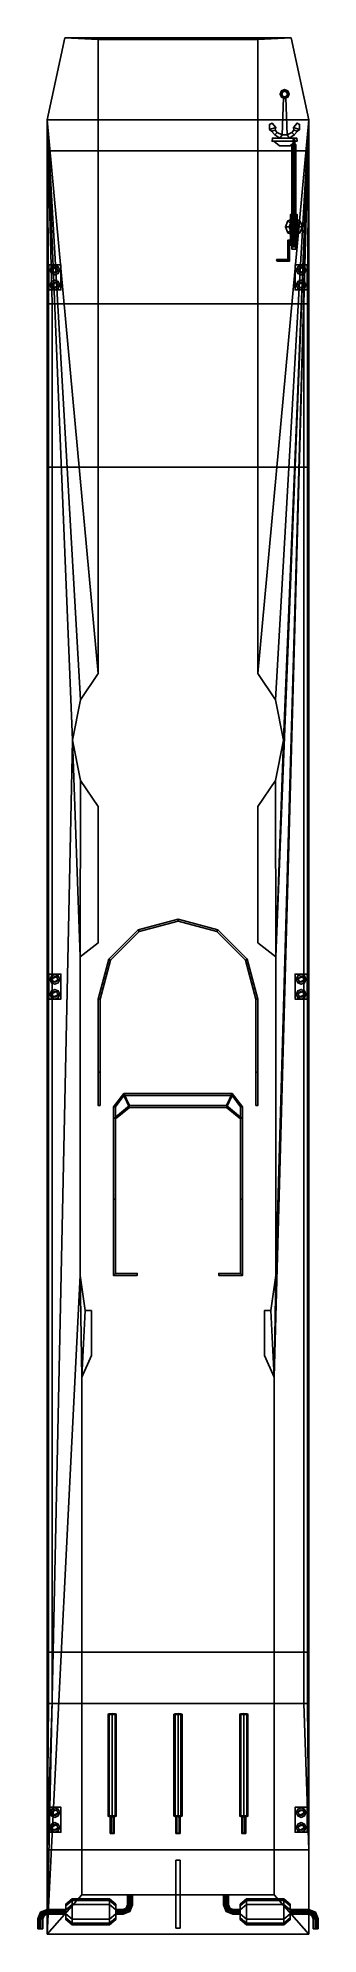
# Model space of a CAD drawing. Extents: x -3.5 to 3.5, y -23.5 to 23.5.
import ezdxf

# ---------------------------------------------------------------- set-up
doc = ezdxf.new("R2010")
doc.units = 0
doc.layers.get('0').update_dxf_attribs({"linetype": 'CONTINUOUS'})

msp = doc.modelspace()

# ---------------------------------------------------------------- linework, layer by layer
for points in [[(2.8, 23.48, 0.85), (3.24, 21.45, 0.2), (-3.24, 21.45, 0.2), (-2.8, 23.48, 0.85)], [(-2.8, 23.48, 0.85), (-3.24, 21.45, 0.2), (-3.24, 21.45, 1.46), (-2.8, 23.48, 1.46)], [(-2.8, 23.48, 1.46), (-3.24, 21.45, 1.46), (-1.98, 7.74, 1.46), (-1.98, 23.44, 1.46)], [(-1.98, 23.44, 1.46), (1.98, 23.44, 1.46), (2.8, 23.48, 1.46), (-2.8, 23.48, 1.46)], [(-2.8, 23.48, 1.46), (2.8, 23.48, 1.46), (2.8, 23.48, 0.85), (-2.8, 23.48, 0.85)], [(1.98, 23.44, 1.46), (1.98, 7.74, 1.46), (3.24, 21.45, 1.46), (2.8, 23.48, 1.46)], [(2.8, 23.48, 1.46), (3.24, 21.45, 1.46), (3.24, 21.45, 0.2), (2.8, 23.48, 0.85)], [(2.576, 22.154, 1.53), (2.562, 22.168, 1.51), (2.53, 22.09, 1.51), (2.55, 22.09, 1.53)], [(2.562, 22.168, 1.51), (2.576, 22.154, 1.49), (2.55, 22.09, 1.49), (2.53, 22.09, 1.51)], [(2.55, 22.09, 1.53), (2.53, 22.09, 1.51), (2.562, 22.012, 1.51), (2.576, 22.026, 1.53)], [(2.53, 22.09, 1.51), (2.55, 22.09, 1.49), (2.576, 22.026, 1.49), (2.562, 22.012, 1.51)], [(2.576, 22.154, 1.49), (2.591, 22.139, 1.51), (2.57, 22.09, 1.51), (2.55, 22.09, 1.49)], [(2.591, 22.139, 1.51), (2.576, 22.154, 1.53), (2.55, 22.09, 1.53), (2.57, 22.09, 1.51)], [(2.55, 22.09, 1.49), (2.57, 22.09, 1.51), (2.591, 22.041, 1.51), (2.576, 22.026, 1.49)], [(2.57, 22.09, 1.51), (2.55, 22.09, 1.53), (2.576, 22.026, 1.53), (2.591, 22.041, 1.51)], [(2.64, 22.18, 1.53), (2.64, 22.2, 1.51), (2.562, 22.168, 1.51), (2.576, 22.154, 1.53)], [(2.64, 22.2, 1.51), (2.64, 22.18, 1.49), (2.576, 22.154, 1.49), (2.562, 22.168, 1.51)], [(2.64, 22.18, 1.49), (2.64, 22.16, 1.51), (2.591, 22.139, 1.51), (2.576, 22.154, 1.49)], [(2.64, 22.16, 1.51), (2.64, 22.18, 1.53), (2.576, 22.154, 1.53), (2.591, 22.139, 1.51)], [(2.704, 22.154, 1.53), (2.718, 22.168, 1.51), (2.64, 22.2, 1.51), (2.64, 22.18, 1.53)], [(2.718, 22.168, 1.51), (2.704, 22.154, 1.49), (2.64, 22.18, 1.49), (2.64, 22.2, 1.51)], [(2.704, 22.154, 1.49), (2.689, 22.139, 1.51), (2.64, 22.16, 1.51), (2.64, 22.18, 1.49)], [(2.689, 22.139, 1.51), (2.704, 22.154, 1.53), (2.64, 22.18, 1.53), (2.64, 22.16, 1.51)], [(2.73, 22.09, 1.49), (2.71, 22.09, 1.51), (2.689, 22.139, 1.51), (2.704, 22.154, 1.49)], [(2.71, 22.09, 1.51), (2.73, 22.09, 1.53), (2.704, 22.154, 1.53), (2.689, 22.139, 1.51)], [(2.704, 22.026, 1.49), (2.689, 22.041, 1.51), (2.71, 22.09, 1.51), (2.73, 22.09, 1.49)], [(2.689, 22.041, 1.51), (2.704, 22.026, 1.53), (2.73, 22.09, 1.53), (2.71, 22.09, 1.51)], [(2.73, 22.09, 1.53), (2.75, 22.09, 1.51), (2.718, 22.168, 1.51), (2.704, 22.154, 1.53)], [(2.75, 22.09, 1.51), (2.73, 22.09, 1.49), (2.704, 22.154, 1.49), (2.718, 22.168, 1.51)], [(2.704, 22.026, 1.53), (2.718, 22.012, 1.51), (2.75, 22.09, 1.51), (2.73, 22.09, 1.53)], [(2.718, 22.012, 1.51), (2.704, 22.026, 1.49), (2.73, 22.09, 1.49), (2.75, 22.09, 1.51)], [(2.576, 22.026, 1.53), (2.562, 22.012, 1.51), (2.64, 21.98, 1.51), (2.64, 22, 1.53)], [(2.562, 22.012, 1.51), (2.576, 22.026, 1.49), (2.64, 22, 1.49), (2.64, 21.98, 1.51)], [(2.576, 22.026, 1.49), (2.591, 22.041, 1.51), (2.64, 22.02, 1.51), (2.64, 22, 1.49)], [(2.591, 22.041, 1.51), (2.576, 22.026, 1.53), (2.64, 22, 1.53), (2.64, 22.02, 1.51)], [(2.58, 21.08, 1.56), (2.7, 21.08, 1.56), (2.67, 22, 1.53), (2.61, 22, 1.53)], [(2.67, 22, 1.49), (2.7, 21.08, 1.46), (2.58, 21.08, 1.46), (2.61, 22, 1.49)], [(2.61, 22, 1.49), (2.58, 21.08, 1.46), (2.58, 21.08, 1.56), (2.61, 22, 1.53)], [(2.61, 22, 1.53), (2.67, 22, 1.53), (2.67, 22, 1.49), (2.61, 22, 1.49)], [(2.64, 22, 1.49), (2.64, 22.02, 1.51), (2.689, 22.041, 1.51), (2.704, 22.026, 1.49)], [(2.64, 22.02, 1.51), (2.64, 22, 1.53), (2.704, 22.026, 1.53), (2.689, 22.041, 1.51)], [(2.64, 22, 1.53), (2.64, 21.98, 1.51), (2.718, 22.012, 1.51), (2.704, 22.026, 1.53)], [(2.64, 21.98, 1.51), (2.64, 22, 1.49), (2.704, 22.026, 1.49), (2.718, 22.012, 1.51)], [(2.67, 22, 1.53), (2.7, 21.08, 1.56), (2.7, 21.08, 1.46), (2.67, 22, 1.49)], [(-3.24, 21.45, 0.2), (-3.24, 20.6), (-3.24, 21.45, 1.46)], [(3.24, 21.45, 0.2), (3.22, 20.685), (-3.22, 20.685), (-3.24, 21.45, 0.2)], [(-3.24, 20.6), (-3.24, -23.47), (-3.24, -23.47, 1.46), (-3.24, 21.45, 1.46)], [(-3.24, 21.45, 1.46), (-3.24, 21.45, 1.46), (-2.411, 7.094, 1.46), (-1.98, 7.74, 1.46)], [(-3.24, 21.45, 1.46), (-3.24, 21.45, 1.46), (-2.61, 6.096, 1.46), (-2.411, 7.094, 1.46)], [(-3.24, 21.45, 1.46), (-3.24, -23.47, 1.46), (-2.61, 6.096, 1.46)], [(-3.24, 21.45, 0.2), (-3.22, 20.685), (-3.235, 20.666), (-3.24, 21.45, 0.2)], [(-3.24, 21.45, 0.2), (-3.235, 20.666), (-3.24, 20.6), (-3.24, 21.45, 0.2)], [(3.24, 21.45, 1.46), (3.24, 21.45, 1.46), (1.98, 7.74, 1.46), (2.411, 7.094, 1.46)], [(2.27, 21.34, 1.56), (2.27, 21.21, 1.56), (2.42, 21.26, 1.56), (2.33, 21.37, 1.56)], [(2.42, 21.26, 1.46), (2.27, 21.21, 1.46), (2.27, 21.34, 1.46), (2.33, 21.37, 1.46)], [(2.33, 21.37, 1.46), (2.27, 21.34, 1.46), (2.27, 21.34, 1.56), (2.33, 21.37, 1.56)], [(2.27, 21.34, 1.46), (2.27, 21.21, 1.46), (2.27, 21.21, 1.56), (2.27, 21.34, 1.56)], [(2.27, 21.21, 1.56), (2.32, 21.17, 1.56), (2.41, 21.2, 1.56), (2.42, 21.26, 1.56)], [(2.41, 21.2, 1.46), (2.32, 21.17, 1.46), (2.27, 21.21, 1.46), (2.42, 21.26, 1.46)], [(2.27, 21.21, 1.46), (2.32, 21.17, 1.46), (2.32, 21.17, 1.56), (2.27, 21.21, 1.56)], [(2.32, 21.17, 1.56), (2.4, 21.08, 1.56), (2.46, 21.14, 1.56), (2.41, 21.2, 1.56)], [(2.46, 21.14, 1.46), (2.4, 21.08, 1.46), (2.32, 21.17, 1.46), (2.41, 21.2, 1.46)], [(2.32, 21.17, 1.46), (2.4, 21.08, 1.46), (2.4, 21.08, 1.56), (2.32, 21.17, 1.56)], [(2.33, 21.37, 1.56), (2.42, 21.26, 1.56), (2.42, 21.26, 1.46), (2.33, 21.37, 1.46)], [(3.24, -23.47, 1.46), (3.24, 21.45, 1.46), (2.38, -9.68, 1.46), (2.38, -22.5, 1.46)], [(3.24, 21.45, 1.46), (3.24, 21.45, 1.46), (2.42, -7.16, 1.46), (2.38, -9.68, 1.46)], [(2.4, 21.08, 1.56), (2.52, 21, 1.56), (2.58, 21.08, 1.56), (2.46, 21.14, 1.56)], [(2.58, 21.08, 1.46), (2.52, 21, 1.46), (2.4, 21.08, 1.46), (2.46, 21.14, 1.46)], [(2.42, 21.26, 1.56), (2.41, 21.2, 1.56), (2.41, 21.2, 1.46), (2.42, 21.26, 1.46)], [(2.41, 21.2, 1.56), (2.46, 21.14, 1.56), (2.46, 21.14, 1.46), (2.41, 21.2, 1.46)], [(3.24, 21.45, 1.46), (3.24, 21.45, 1.46), (2.411, 7.094, 1.46), (2.61, 6.096, 1.46)], [(2.42, -7.16, 1.46), (3.24, 21.45, 1.46), (3.24, 21.45, 1.46), (2.42, 0.73, 1.46)], [(2.42, 0.73, 1.46), (2.42, 0.73, 1.46), (3.24, 21.45, 1.46), (2.61, 6.096, 1.46)], [(2.46, 21.14, 1.56), (2.58, 21.08, 1.56), (2.58, 21.08, 1.46), (2.46, 21.14, 1.46)], [(2.88, 21.08, 1.46), (2.76, 21, 1.46), (2.7, 21.08, 1.46), (2.82, 21.14, 1.46)], [(2.82, 21.14, 1.46), (2.7, 21.08, 1.46), (2.7, 21.08, 1.56), (2.82, 21.14, 1.56)], [(2.7, 21.08, 1.56), (2.76, 21, 1.56), (2.88, 21.08, 1.56), (2.82, 21.14, 1.56)], [(2.96, 21.17, 1.46), (2.88, 21.08, 1.46), (2.82, 21.14, 1.46), (2.87, 21.2, 1.46)], [(2.87, 21.2, 1.46), (2.82, 21.14, 1.46), (2.82, 21.14, 1.56), (2.87, 21.2, 1.56)], [(2.82, 21.14, 1.56), (2.88, 21.08, 1.56), (2.96, 21.17, 1.56), (2.87, 21.2, 1.56)], [(3.01, 21.34, 1.46), (3.01, 21.21, 1.46), (2.86, 21.26, 1.46), (2.95, 21.37, 1.46)], [(2.95, 21.37, 1.46), (2.86, 21.26, 1.46), (2.86, 21.26, 1.56), (2.95, 21.37, 1.56)], [(2.86, 21.26, 1.56), (3.01, 21.21, 1.56), (3.01, 21.34, 1.56), (2.95, 21.37, 1.56)], [(3.01, 21.21, 1.46), (2.96, 21.17, 1.46), (2.87, 21.2, 1.46), (2.86, 21.26, 1.46)], [(2.86, 21.26, 1.46), (2.87, 21.2, 1.46), (2.87, 21.2, 1.56), (2.86, 21.26, 1.56)], [(2.87, 21.2, 1.56), (2.96, 21.17, 1.56), (3.01, 21.21, 1.56), (2.86, 21.26, 1.56)], [(2.96, 21.17, 1.56), (2.88, 21.08, 1.56), (2.88, 21.08, 1.46), (2.96, 21.17, 1.46)], [(2.95, 21.37, 1.56), (3.01, 21.34, 1.56), (3.01, 21.34, 1.46), (2.95, 21.37, 1.46)], [(3.01, 21.21, 1.56), (2.96, 21.17, 1.56), (2.96, 21.17, 1.46), (3.01, 21.21, 1.46)], [(3.01, 21.34, 1.56), (3.01, 21.21, 1.56), (3.01, 21.21, 1.46), (3.01, 21.34, 1.46)], [(3.24, 21.45, 0.2), (3.235, 20.666), (3.22, 20.685), (3.24, 21.45, 0.2)], [(3.24, 21.45, 0.2), (3.24, 20.6), (3.235, 20.666), (3.24, 21.45, 0.2)], [(3.24, 21.45, 1.46), (3.24, -23.47, 1.46), (3.24, -23.47), (3.24, 20.6)], [(3.24, 21.45, 0.2), (3.24, 21.45, 1.46), (3.24, 20.6), (3.24, 21.45, 0.2)], [(-3.235, 20.666), (-3.21, 16.9, -0.96), (-3.24, 16.9, -0.87), (-3.24, 20.6)], [(-3.22, 20.685), (-3.12, 16.9, -0.99), (-3.21, 16.9, -0.96), (-3.235, 20.666)], [(3.22, 20.685), (3.12, 16.9, -0.99), (-3.12, 16.9, -0.99), (-3.22, 20.685)], [(2.33, 20.92, 1.56), (2.95, 20.92, 1.56), (2.94, 21, 1.56), (2.34, 21, 1.56)], [(2.94, 21, 1.46), (2.95, 20.92, 1.46), (2.33, 20.92, 1.46), (2.34, 21, 1.46)], [(2.34, 21, 1.46), (2.33, 20.92, 1.46), (2.33, 20.92, 1.56), (2.34, 21, 1.56)], [(2.33, 20.92, 1.46), (2.37, 20.92, 1.46), (2.37, 20.92, 1.56), (2.33, 20.92, 1.56)], [(2.34, 21, 1.56), (2.52, 21, 1.56), (2.52, 21, 1.46), (2.34, 21, 1.46)], [(2.51, 20.81, 1.56), (2.78, 20.81, 1.56), (2.91, 20.92, 1.56), (2.37, 20.92, 1.56)], [(2.91, 20.92, 1.46), (2.78, 20.81, 1.46), (2.51, 20.81, 1.46), (2.37, 20.92, 1.46)], [(2.37, 20.92, 1.46), (2.51, 20.81, 1.46), (2.51, 20.81, 1.56), (2.37, 20.92, 1.56)], [(2.4, 21.08, 1.46), (2.52, 21, 1.46), (2.52, 21, 1.56), (2.4, 21.08, 1.56)], [(2.51, 20.81, 1.46), (2.78, 20.81, 1.46), (2.78, 20.81, 1.56), (2.51, 20.81, 1.56)], [(2.52, 21, 1.56), (2.76, 21, 1.56), (2.7, 21.08, 1.56), (2.58, 21.08, 1.56)], [(2.7, 21.08, 1.46), (2.76, 21, 1.46), (2.52, 21, 1.46), (2.58, 21.08, 1.46)], [(2.88, 21.08, 1.56), (2.76, 21, 1.56), (2.76, 21, 1.46), (2.88, 21.08, 1.46)], [(2.76, 21, 1.56), (2.94, 21, 1.56), (2.94, 21, 1.46), (2.76, 21, 1.46)], [(2.91, 20.92, 1.56), (2.78, 20.81, 1.56), (2.78, 20.81, 1.46), (2.91, 20.92, 1.46)], [(2.82, 20.84, 3.76), (2.82, 20.74, 3.6), (2.82, 20.66, 3.71), (2.82, 20.79, 3.81)], [(2.84, 20.79, 3.81), (2.84, 20.84, 3.76), (2.82, 20.84, 3.76), (2.82, 20.79, 3.81)], [(2.84, 20.84, 3.76), (2.84, 20.74, 3.6), (2.82, 20.74, 3.6), (2.82, 20.84, 3.76)], [(2.82, 20.79, 3.81), (2.82, 20.66, 3.71), (2.84, 20.66, 3.71), (2.84, 20.79, 3.81)], [(2.82, 20.74, 3.6), (2.82, 19.09, 1.94), (2.82, 18.97, 2.08), (2.82, 20.66, 3.71)], [(2.92, 20.74, 3.6), (2.92, 19.09, 1.94), (2.82, 19.09, 1.94), (2.82, 20.74, 3.6)], [(2.82, 20.66, 3.71), (2.82, 18.97, 2.08), (2.92, 18.97, 2.08), (2.92, 20.66, 3.71)], [(2.84, 20.66, 3.71), (2.84, 20.74, 3.6), (2.84, 20.84, 3.76), (2.84, 20.79, 3.81)], [(2.9, 20.66, 3.71), (2.9, 20.74, 3.6), (2.84, 20.74, 3.6), (2.84, 20.66, 3.71)], [(2.85, 20.92, 2.65), (2.85, 20.96, 2.7), (2.89, 20.96, 2.7), (2.89, 20.92, 2.65)], [(2.85, 20.95, 2.71), (2.85, 20.96, 2.7), (2.85, 20.92, 2.65), (2.85, 20.91, 2.68)], [(2.89, 20.95, 2.71), (2.89, 20.96, 2.7), (2.85, 20.96, 2.7), (2.85, 20.95, 2.71)], [(2.89, 20.91, 2.68), (2.89, 20.95, 2.71), (2.85, 20.95, 2.71), (2.85, 20.91, 2.68)], [(2.85, 20.94, 2.78), (2.85, 20.88, 2.78), (2.85, 20.88, 2.83), (2.85, 20.94, 2.83)], [(2.89, 20.94, 2.83), (2.89, 20.94, 2.78), (2.85, 20.94, 2.78), (2.85, 20.94, 2.83)], [(2.85, 20.94, 2.83), (2.85, 20.88, 2.83), (2.89, 20.88, 2.83), (2.89, 20.94, 2.83)], [(2.89, 20.94, 2.78), (2.89, 20.88, 2.73), (2.85, 20.88, 2.73), (2.85, 20.94, 2.78)], [(2.85, 20.88, 2.73), (2.85, 20.85, 2.73), (2.85, 20.88, 2.78), (2.85, 20.94, 2.78)], [(2.85, 20.91, 2.68), (2.85, 20.92, 2.65), (2.85, 20.88, 2.65), (2.85, 20.89, 2.68)], [(2.85, 20.88, 2.65), (2.85, 20.92, 2.65), (2.89, 20.92, 2.65), (2.89, 20.88, 2.65)], [(2.89, 20.89, 2.68), (2.89, 20.91, 2.68), (2.85, 20.91, 2.68), (2.85, 20.89, 2.68)], [(2.89, 20.868, 3.828), (2.89, 20.9, 3.75), (2.85, 20.9, 3.75), (2.85, 20.868, 3.828)], [(2.89, 20.9, 3.75), (2.89, 20.868, 3.672), (2.85, 20.868, 3.672), (2.85, 20.9, 3.75)], [(2.85, 20.868, 3.672), (2.85, 20.79, 3.64), (2.85, 20.712, 3.672), (2.85, 20.9, 3.75)], [(2.85, 20.9, 3.75), (2.85, 20.712, 3.672), (2.85, 20.68, 3.75), (2.85, 20.868, 3.828)], [(2.85, 20.89, 2.68), (2.85, 20.88, 2.65), (2.85, 20.85, 2.69), (2.85, 20.88, 2.69)], [(2.89, 20.88, 2.69), (2.89, 20.89, 2.68), (2.85, 20.89, 2.68), (2.85, 20.88, 2.69)], [(2.85, 20.85, 2.69), (2.85, 20.88, 2.65), (2.89, 20.88, 2.65), (2.89, 20.85, 2.69)], [(2.85, 20.88, 2.83), (2.85, 20.88, 2.78), (2.89, 20.88, 2.78), (2.89, 20.88, 2.83)], [(2.85, 20.88, 2.78), (2.85, 20.85, 2.73), (2.89, 20.85, 2.73), (2.89, 20.88, 2.78)], [(2.85, 20.88, 2.69), (2.85, 20.85, 2.69), (2.85, 20.85, 2.73), (2.85, 20.88, 2.73)], [(2.89, 20.88, 2.73), (2.89, 20.88, 2.69), (2.85, 20.88, 2.69), (2.85, 20.88, 2.73)], [(2.89, 20.79, 3.86), (2.89, 20.868, 3.828), (2.85, 20.868, 3.828), (2.85, 20.79, 3.86)], [(2.89, 20.868, 3.672), (2.89, 20.79, 3.64), (2.85, 20.79, 3.64), (2.85, 20.868, 3.672)], [(2.85, 20.868, 3.828), (2.85, 20.68, 3.75), (2.85, 20.712, 3.828), (2.85, 20.79, 3.86)], [(2.85, 20.85, 2.73), (2.85, 20.85, 2.69), (2.89, 20.85, 2.69), (2.89, 20.85, 2.73)], [(2.89, 20.712, 3.828), (2.89, 20.79, 3.86), (2.85, 20.79, 3.86), (2.85, 20.712, 3.828)], [(2.89, 20.79, 3.64), (2.89, 20.712, 3.672), (2.85, 20.712, 3.672), (2.85, 20.79, 3.64)], [(2.89, 20.68, 3.75), (2.89, 20.712, 3.828), (2.85, 20.712, 3.828), (2.85, 20.68, 3.75)], [(2.89, 20.712, 3.672), (2.89, 20.68, 3.75), (2.85, 20.68, 3.75), (2.85, 20.712, 3.672)], [(2.86, 20.91, 3.75), (2.87, 20.92, 3.75), (2.87, 20.92, 2.83), (2.86, 20.91, 2.83)], [(2.86, 20.87, 3.84), (2.87, 20.87, 3.85), (2.87, 20.92, 3.75), (2.86, 20.91, 3.75)], [(2.87, 20.9, 3.75), (2.86, 20.91, 3.75), (2.86, 20.91, 2.83), (2.87, 20.9, 2.83)], [(2.87, 20.87, 3.83), (2.86, 20.87, 3.84), (2.86, 20.91, 3.75), (2.87, 20.9, 3.75)], [(2.87, 20.79, 3.86), (2.86, 20.79, 3.87), (2.86, 20.87, 3.84), (2.87, 20.87, 3.83)], [(2.86, 20.79, 3.87), (2.87, 20.79, 3.88), (2.87, 20.87, 3.85), (2.86, 20.87, 3.84)], [(2.87, 18.79, 3.24), (2.86, 18.79, 3.25), (2.86, 20.79, 3.87), (2.87, 20.79, 3.86)], [(2.86, 18.79, 3.25), (2.87, 18.79, 3.26), (2.87, 20.79, 3.88), (2.86, 20.79, 3.87)], [(2.87, 20.92, 3.75), (2.88, 20.91, 3.75), (2.88, 20.91, 2.83), (2.87, 20.92, 2.83)], [(2.87, 20.87, 3.85), (2.88, 20.87, 3.84), (2.88, 20.91, 3.75), (2.87, 20.92, 3.75)], [(2.88, 20.91, 3.75), (2.87, 20.9, 3.75), (2.87, 20.9, 2.83), (2.88, 20.91, 2.83)], [(2.88, 20.87, 3.84), (2.87, 20.87, 3.83), (2.87, 20.9, 3.75), (2.88, 20.91, 3.75)], [(2.88, 20.79, 3.87), (2.87, 20.79, 3.86), (2.87, 20.87, 3.83), (2.88, 20.87, 3.84)], [(2.87, 20.79, 3.88), (2.88, 20.79, 3.87), (2.88, 20.87, 3.84), (2.87, 20.87, 3.85)], [(2.88, 18.79, 3.25), (2.87, 18.79, 3.24), (2.87, 20.79, 3.86), (2.88, 20.79, 3.87)], [(2.87, 18.79, 3.26), (2.88, 18.79, 3.25), (2.88, 20.79, 3.87), (2.87, 20.79, 3.88)], [(2.89, 20.92, 2.65), (2.89, 20.96, 2.7), (2.89, 20.95, 2.71), (2.89, 20.91, 2.68)], [(2.89, 20.88, 2.83), (2.89, 20.88, 2.78), (2.89, 20.94, 2.78), (2.89, 20.94, 2.83)], [(2.89, 20.88, 2.78), (2.89, 20.85, 2.73), (2.89, 20.88, 2.73), (2.89, 20.94, 2.78)], [(2.89, 20.88, 2.65), (2.89, 20.92, 2.65), (2.89, 20.91, 2.68), (2.89, 20.89, 2.68)], [(2.89, 20.712, 3.828), (2.89, 20.9, 3.75), (2.89, 20.868, 3.828), (2.89, 20.79, 3.86)], [(2.89, 20.68, 3.75), (2.89, 20.868, 3.672), (2.89, 20.9, 3.75), (2.89, 20.712, 3.828)], [(2.89, 20.85, 2.69), (2.89, 20.88, 2.65), (2.89, 20.89, 2.68), (2.89, 20.88, 2.69)], [(2.89, 20.85, 2.73), (2.89, 20.85, 2.69), (2.89, 20.88, 2.69), (2.89, 20.88, 2.73)], [(2.89, 20.712, 3.672), (2.89, 20.79, 3.64), (2.89, 20.868, 3.672), (2.89, 20.68, 3.75)], [(2.92, 20.84, 3.76), (2.92, 20.74, 3.6), (2.9, 20.74, 3.6), (2.9, 20.84, 3.76)], [(2.92, 20.79, 3.81), (2.92, 20.84, 3.76), (2.9, 20.84, 3.76), (2.9, 20.79, 3.81)], [(2.9, 20.84, 3.76), (2.9, 20.74, 3.6), (2.9, 20.66, 3.71), (2.9, 20.79, 3.81)], [(2.9, 20.79, 3.81), (2.9, 20.66, 3.71), (2.92, 20.66, 3.71), (2.92, 20.79, 3.81)], [(2.91, 20.92, 1.46), (2.95, 20.92, 1.46), (2.95, 20.92, 1.56), (2.91, 20.92, 1.56)], [(2.92, 20.66, 3.71), (2.92, 20.74, 3.6), (2.92, 20.84, 3.76), (2.92, 20.79, 3.81)], [(2.92, 18.97, 2.08), (2.92, 19.09, 1.94), (2.92, 20.74, 3.6), (2.92, 20.66, 3.71)], [(2.94, 21, 1.56), (2.95, 20.92, 1.56), (2.95, 20.92, 1.46), (2.94, 21, 1.46)], [(3.235, 20.666), (3.21, 16.9, -0.96), (3.12, 16.9, -0.99), (3.22, 20.685)], [(3.24, 20.6), (3.24, 16.9, -0.87), (3.21, 16.9, -0.96), (3.235, 20.666)], [(-3.24, 16.9, -0.87), (-3.24, 12.85, -1.19), (-3.24, 20.6)], [(-3.24, 12.85, -1.19), (-3.24, -16.49, -1.19), (-3.24, -21.38, -0.39), (-3.24, 20.6)], [(-3.24, 20.6), (-3.24, -21.38, -0.39), (-3.24, -23.47)], [(3.24, 20.6), (3.24, 20.6), (3.24, 12.85, -1.19), (3.24, 16.9, -0.87)], [(3.24, 20.6), (3.24, -21.38, -0.39), (3.24, -16.49, -1.19), (3.24, 12.85, -1.19)], [(3.24, -23.47), (3.24, -23.47), (3.24, -21.38, -0.39), (3.24, 20.6)], [(2.722, 18.948, 1.46), (2.66, 18.8, 1.46), (2.66, 18.8, 1.56), (2.722, 18.948, 1.56)], [(2.722, 18.948, 1.56), (2.66, 18.8, 1.56), (2.75, 18.8, 1.56), (2.785, 18.885, 1.56)], [(2.66, 18.8, 1.46), (2.722, 18.652, 1.46), (2.722, 18.652, 1.56), (2.66, 18.8, 1.56)], [(2.66, 18.8, 1.56), (2.722, 18.652, 1.56), (2.785, 18.715, 1.56), (2.75, 18.8, 1.56)], [(2.87, 19.01, 1.46), (2.722, 18.948, 1.46), (2.722, 18.948, 1.56), (2.87, 19.01, 1.56)], [(2.87, 19.01, 1.56), (2.722, 18.948, 1.56), (2.785, 18.885, 1.56), (2.87, 18.92, 1.56)], [(2.785, 18.885, 1.56), (2.75, 18.8, 1.56), (2.75, 18.8, 2.94), (2.785, 18.885, 2.94)], [(2.75, 18.8, 2.94), (2.955, 18.715, 2.94), (2.99, 18.8, 2.94), (2.785, 18.885, 2.94)], [(2.75, 18.8, 1.56), (2.785, 18.715, 1.56), (2.785, 18.715, 2.94), (2.75, 18.8, 2.94)], [(2.785, 18.715, 2.94), (2.87, 18.68, 2.94), (2.955, 18.715, 2.94), (2.75, 18.8, 2.94)], [(2.87, 18.92, 1.56), (2.785, 18.885, 1.56), (2.785, 18.885, 2.94), (2.87, 18.92, 2.94)], [(2.785, 18.885, 2.94), (2.99, 18.8, 2.94), (2.955, 18.885, 2.94), (2.87, 18.92, 2.94)], [(2.79, 19.11, 1.98), (2.79, 19.11, 2.07), (2.81, 19.11, 2.07), (2.81, 19.11, 1.98)], [(2.79, 19.01, 1.93), (2.79, 19.01, 2.14), (2.79, 19.11, 2.07), (2.79, 19.11, 1.98)], [(2.81, 19.11, 1.98), (2.81, 19.01, 1.93), (2.79, 19.01, 1.93), (2.79, 19.11, 1.98)], [(2.79, 19.11, 2.07), (2.79, 19.01, 2.14), (2.81, 19.01, 2.14), (2.81, 19.11, 2.07)], [(2.79, 18.88, 1.93), (2.79, 18.88, 2.14), (2.79, 19.01, 2.14), (2.79, 19.01, 1.93)], [(2.81, 19.01, 1.93), (2.81, 18.88, 1.93), (2.79, 18.88, 1.93), (2.79, 19.01, 1.93)], [(2.79, 19.01, 2.14), (2.79, 18.88, 2.14), (2.81, 18.88, 2.14), (2.81, 19.01, 2.14)], [(2.81, 18.86, 3.07), (2.81, 18.86, 2.94), (2.79, 18.86, 2.94), (2.79, 18.86, 3.07)], [(2.79, 18.86, 2.94), (2.79, 18.72, 2.94), (2.79, 18.72, 3.07), (2.79, 18.86, 3.07)], [(2.79, 18.86, 3.07), (2.79, 18.72, 3.07), (2.79, 18.76, 3.17), (2.79, 18.81, 3.17)], [(2.81, 18.81, 3.17), (2.81, 18.86, 3.07), (2.79, 18.86, 3.07), (2.79, 18.81, 3.17)], [(2.79, 18.81, 3.17), (2.79, 18.76, 3.17), (2.81, 18.76, 3.17), (2.81, 18.81, 3.17)], [(2.81, 19.11, 2.07), (2.81, 19.01, 2.14), (2.81, 19.01, 1.93), (2.81, 19.11, 1.98)], [(2.81, 19.01, 2.14), (2.81, 18.88, 2.14), (2.81, 18.88, 1.93), (2.81, 19.01, 1.93)], [(2.81, 18.72, 3.07), (2.81, 18.72, 2.94), (2.81, 18.86, 2.94), (2.81, 18.86, 3.07)], [(2.81, 18.76, 3.17), (2.81, 18.72, 3.07), (2.81, 18.86, 3.07), (2.81, 18.81, 3.17)], [(2.82, 19.09, 1.94), (2.82, 19, 1.92), (2.82, 18.93, 2.02), (2.82, 18.97, 2.08)], [(2.92, 19.09, 1.94), (2.92, 19, 1.92), (2.82, 19, 1.92), (2.82, 19.09, 1.94)], [(2.82, 18.93, 2.02), (2.82, 19, 1.92), (2.92, 19, 1.92), (2.92, 18.93, 2.02)], [(2.82, 18.97, 2.08), (2.82, 18.93, 2.02), (2.92, 18.93, 2.02), (2.92, 18.97, 2.08)], [(2.92, 18.861, 3.211), (2.92, 18.89, 3.14), (2.82, 18.89, 3.14), (2.82, 18.861, 3.211)], [(2.92, 18.89, 3.14), (2.92, 18.861, 3.069), (2.82, 18.861, 3.069), (2.82, 18.89, 3.14)], [(2.82, 18.861, 3.069), (2.82, 18.79, 3.04), (2.82, 18.719, 3.069), (2.82, 18.89, 3.14)], [(2.82, 18.89, 3.14), (2.82, 18.719, 3.069), (2.82, 18.69, 3.14), (2.82, 18.861, 3.211)], [(2.92, 18.79, 3.24), (2.92, 18.861, 3.211), (2.82, 18.861, 3.211), (2.82, 18.79, 3.24)], [(2.92, 18.861, 3.069), (2.92, 18.79, 3.04), (2.82, 18.79, 3.04), (2.82, 18.861, 3.069)], [(2.82, 18.861, 3.211), (2.82, 18.69, 3.14), (2.82, 18.719, 3.211), (2.82, 18.79, 3.24)], [(2.92, 18.719, 3.211), (2.92, 18.79, 3.24), (2.82, 18.79, 3.24), (2.82, 18.719, 3.211)], [(2.92, 18.79, 3.04), (2.92, 18.719, 3.069), (2.82, 18.719, 3.069), (2.82, 18.79, 3.04)], [(2.87, 18.72, 3.21), (2.86, 18.72, 3.22), (2.86, 18.79, 3.25), (2.87, 18.79, 3.24)], [(2.86, 18.72, 3.22), (2.87, 18.72, 3.23), (2.87, 18.79, 3.26), (2.86, 18.79, 3.25)], [(3.018, 18.948, 1.46), (2.87, 19.01, 1.46), (2.87, 19.01, 1.56), (3.018, 18.948, 1.56)], [(3.018, 18.948, 1.56), (2.87, 19.01, 1.56), (2.87, 18.92, 1.56), (2.955, 18.885, 1.56)], [(2.955, 18.885, 1.56), (2.87, 18.92, 1.56), (2.87, 18.92, 2.94), (2.955, 18.885, 2.94)], [(2.88, 18.72, 3.22), (2.87, 18.72, 3.21), (2.87, 18.79, 3.24), (2.88, 18.79, 3.25)], [(2.87, 18.72, 3.23), (2.88, 18.72, 3.22), (2.88, 18.79, 3.25), (2.87, 18.79, 3.26)], [(2.92, 18.93, 2.02), (2.92, 19, 1.92), (2.92, 19.09, 1.94), (2.92, 18.97, 2.08)], [(2.92, 18.719, 3.211), (2.92, 18.89, 3.14), (2.92, 18.861, 3.211), (2.92, 18.79, 3.24)], [(2.92, 18.69, 3.14), (2.92, 18.861, 3.069), (2.92, 18.89, 3.14), (2.92, 18.719, 3.211)], [(2.92, 18.719, 3.069), (2.92, 18.79, 3.04), (2.92, 18.861, 3.069), (2.92, 18.69, 3.14)], [(2.93, 19.11, 1.98), (2.93, 19.11, 2.07), (2.95, 19.11, 2.07), (2.95, 19.11, 1.98)], [(2.93, 19.01, 1.93), (2.93, 19.01, 2.14), (2.93, 19.11, 2.07), (2.93, 19.11, 1.98)], [(2.95, 19.11, 1.98), (2.95, 19.01, 1.93), (2.93, 19.01, 1.93), (2.93, 19.11, 1.98)], [(2.93, 19.11, 2.07), (2.93, 19.01, 2.14), (2.95, 19.01, 2.14), (2.95, 19.11, 2.07)], [(2.93, 18.88, 1.93), (2.93, 18.88, 2.14), (2.93, 19.01, 2.14), (2.93, 19.01, 1.93)], [(2.95, 19.01, 1.93), (2.95, 18.88, 1.93), (2.93, 18.88, 1.93), (2.93, 19.01, 1.93)], [(2.93, 19.01, 2.14), (2.93, 18.88, 2.14), (2.95, 18.88, 2.14), (2.95, 19.01, 2.14)], [(2.93, 18.86, 2.94), (2.93, 18.72, 2.94), (2.93, 18.72, 3.07), (2.93, 18.86, 3.07)], [(2.95, 18.86, 3.07), (2.95, 18.86, 2.94), (2.93, 18.86, 2.94), (2.93, 18.86, 3.07)], [(2.93, 18.86, 3.07), (2.93, 18.72, 3.07), (2.93, 18.76, 3.17), (2.93, 18.81, 3.17)], [(2.95, 18.81, 3.17), (2.95, 18.86, 3.07), (2.93, 18.86, 3.07), (2.93, 18.81, 3.17)], [(2.93, 18.81, 3.17), (2.93, 18.76, 3.17), (2.95, 18.76, 3.17), (2.95, 18.81, 3.17)], [(2.95, 19.11, 2.07), (2.95, 19.01, 2.14), (2.95, 19.01, 1.93), (2.95, 19.11, 1.98)], [(2.95, 19.01, 2.14), (2.95, 18.88, 2.14), (2.95, 18.88, 1.93), (2.95, 19.01, 1.93)], [(2.95, 18.72, 3.07), (2.95, 18.72, 2.94), (2.95, 18.86, 2.94), (2.95, 18.86, 3.07)], [(2.95, 18.76, 3.17), (2.95, 18.72, 3.07), (2.95, 18.86, 3.07), (2.95, 18.81, 3.17)], [(3.08, 18.8, 1.56), (3.018, 18.948, 1.56), (2.955, 18.885, 1.56), (2.99, 18.8, 1.56)], [(2.99, 18.8, 1.56), (2.955, 18.885, 1.56), (2.955, 18.885, 2.94), (2.99, 18.8, 2.94)], [(2.955, 18.715, 1.56), (2.99, 18.8, 1.56), (2.99, 18.8, 2.94), (2.955, 18.715, 2.94)], [(3.018, 18.652, 1.56), (3.08, 18.8, 1.56), (2.99, 18.8, 1.56), (2.955, 18.715, 1.56)], [(3.08, 18.8, 1.46), (3.018, 18.948, 1.46), (3.018, 18.948, 1.56), (3.08, 18.8, 1.56)], [(3.018, 18.652, 1.46), (3.08, 18.8, 1.46), (3.08, 18.8, 1.56), (3.018, 18.652, 1.56)], [(2.74, 18.45, 2.22), (2.72, 18.47, 2.2), (2.72, 17.99, 2.2), (2.74, 17.97, 2.22)], [(2.72, 18.47, 2.2), (2.74, 18.45, 2.18), (2.74, 17.97, 2.18), (2.72, 17.99, 2.2)], [(2.82, 18.45, 2.22), (2.82, 18.47, 2.2), (2.72, 18.47, 2.2), (2.74, 18.45, 2.22)], [(2.82, 18.47, 2.2), (2.82, 18.45, 2.18), (2.74, 18.45, 2.18), (2.72, 18.47, 2.2)], [(2.722, 18.652, 1.56), (2.87, 18.59, 1.56), (2.87, 18.68, 1.56), (2.785, 18.715, 1.56)], [(2.722, 18.652, 1.46), (2.87, 18.59, 1.46), (2.87, 18.59, 1.56), (2.722, 18.652, 1.56)], [(2.76, 18.43, 2.2), (2.74, 18.45, 2.22), (2.74, 17.97, 2.22), (2.76, 17.95, 2.2)], [(2.74, 18.45, 2.18), (2.76, 18.43, 2.2), (2.76, 17.95, 2.2), (2.74, 17.97, 2.18)], [(2.82, 18.43, 2.2), (2.82, 18.45, 2.22), (2.74, 18.45, 2.22), (2.76, 18.43, 2.2)], [(2.82, 18.45, 2.18), (2.82, 18.43, 2.2), (2.76, 18.43, 2.2), (2.74, 18.45, 2.18)], [(2.785, 18.715, 1.56), (2.87, 18.68, 1.56), (2.87, 18.68, 2.94), (2.785, 18.715, 2.94)], [(2.79, 18.76, 3.17), (2.79, 18.72, 3.07), (2.81, 18.72, 3.07), (2.81, 18.76, 3.17)], [(2.79, 18.72, 2.31), (2.79, 18.72, 2.03), (2.79, 18.45, 2.08), (2.79, 18.45, 2.31)], [(2.81, 18.45, 2.31), (2.81, 18.72, 2.31), (2.79, 18.72, 2.31), (2.79, 18.45, 2.31)], [(2.79, 18.45, 2.08), (2.79, 18.72, 2.03), (2.81, 18.72, 2.03), (2.81, 18.45, 2.08)], [(2.79, 18.72, 3.07), (2.79, 18.72, 2.94), (2.81, 18.72, 2.94), (2.81, 18.72, 3.07)], [(2.81, 18.35, 2.26), (2.81, 18.45, 2.31), (2.79, 18.45, 2.31), (2.79, 18.35, 2.26)], [(2.79, 18.45, 2.31), (2.79, 18.45, 2.08), (2.79, 18.35, 2.15), (2.79, 18.35, 2.26)], [(2.79, 18.35, 2.15), (2.79, 18.45, 2.08), (2.81, 18.45, 2.08), (2.81, 18.35, 2.15)], [(2.79, 18.35, 2.26), (2.79, 18.35, 2.15), (2.81, 18.35, 2.15), (2.81, 18.35, 2.26)], [(2.81, 18.45, 2.08), (2.81, 18.72, 2.03), (2.81, 18.72, 2.31), (2.81, 18.45, 2.31)], [(2.81, 18.35, 2.15), (2.81, 18.45, 2.08), (2.81, 18.45, 2.31), (2.81, 18.35, 2.26)], [(2.92, 18.69, 3.14), (2.92, 18.719, 3.211), (2.82, 18.719, 3.211), (2.82, 18.69, 3.14)], [(2.92, 18.719, 3.069), (2.92, 18.69, 3.14), (2.82, 18.69, 3.14), (2.82, 18.719, 3.069)], [(2.92, 18.591, 2.341), (2.92, 18.65, 2.2), (2.82, 18.65, 2.2), (2.82, 18.591, 2.341)], [(2.92, 18.65, 2.2), (2.92, 18.591, 2.059), (2.82, 18.591, 2.059), (2.82, 18.65, 2.2)], [(2.82, 18.591, 2.059), (2.82, 18.45, 2), (2.82, 18.309, 2.059), (2.82, 18.65, 2.2)], [(2.82, 18.65, 2.2), (2.82, 18.309, 2.059), (2.82, 18.25, 2.2), (2.82, 18.591, 2.341)], [(2.92, 18.45, 2.4), (2.92, 18.591, 2.341), (2.82, 18.591, 2.341), (2.82, 18.45, 2.4)], [(2.92, 18.591, 2.059), (2.92, 18.45, 2), (2.82, 18.45, 2), (2.82, 18.591, 2.059)], [(2.82, 18.591, 2.341), (2.82, 18.25, 2.2), (2.82, 18.309, 2.341), (2.82, 18.45, 2.4)], [(2.92, 18.309, 2.341), (2.92, 18.45, 2.4), (2.82, 18.45, 2.4), (2.82, 18.309, 2.341)], [(2.92, 18.45, 2), (2.92, 18.309, 2.059), (2.82, 18.309, 2.059), (2.82, 18.45, 2)], [(2.87, 18.69, 3.14), (2.86, 18.68, 3.14), (2.86, 18.72, 3.22), (2.87, 18.72, 3.21)], [(2.86, 18.68, 3.14), (2.87, 18.67, 3.14), (2.87, 18.72, 3.23), (2.86, 18.72, 3.22)], [(2.87, 18.35, 2.33), (2.86, 18.34, 2.33), (2.86, 18.68, 3.14), (2.87, 18.69, 3.14)], [(2.86, 18.34, 2.33), (2.87, 18.33, 2.33), (2.87, 18.67, 3.14), (2.86, 18.68, 3.14)], [(2.88, 18.68, 3.14), (2.87, 18.69, 3.14), (2.87, 18.72, 3.21), (2.88, 18.72, 3.22)], [(2.87, 18.67, 3.14), (2.88, 18.68, 3.14), (2.88, 18.72, 3.22), (2.87, 18.72, 3.23)], [(2.87, 18.68, 1.56), (2.955, 18.715, 1.56), (2.955, 18.715, 2.94), (2.87, 18.68, 2.94)], [(2.87, 18.59, 1.56), (3.018, 18.652, 1.56), (2.955, 18.715, 1.56), (2.87, 18.68, 1.56)], [(2.88, 18.34, 2.33), (2.87, 18.35, 2.33), (2.87, 18.69, 3.14), (2.88, 18.68, 3.14)], [(2.87, 18.33, 2.33), (2.88, 18.34, 2.33), (2.88, 18.68, 3.14), (2.87, 18.67, 3.14)], [(2.87, 18.59, 1.46), (3.018, 18.652, 1.46), (3.018, 18.652, 1.56), (2.87, 18.59, 1.56)], [(2.92, 18.309, 2.341), (2.92, 18.65, 2.2), (2.92, 18.591, 2.341), (2.92, 18.45, 2.4)], [(2.92, 18.25, 2.2), (2.92, 18.591, 2.059), (2.92, 18.65, 2.2), (2.92, 18.309, 2.341)], [(2.92, 18.309, 2.059), (2.92, 18.45, 2), (2.92, 18.591, 2.059), (2.92, 18.25, 2.2)], [(2.93, 18.76, 3.17), (2.93, 18.72, 3.07), (2.95, 18.72, 3.07), (2.95, 18.76, 3.17)], [(2.95, 18.45, 2.31), (2.95, 18.72, 2.31), (2.93, 18.72, 2.31), (2.93, 18.45, 2.31)], [(2.93, 18.45, 2.08), (2.93, 18.72, 2.03), (2.95, 18.72, 2.03), (2.95, 18.45, 2.08)], [(2.93, 18.72, 2.31), (2.93, 18.72, 2.03), (2.93, 18.45, 2.08), (2.93, 18.45, 2.31)], [(2.93, 18.72, 3.07), (2.93, 18.72, 2.94), (2.95, 18.72, 2.94), (2.95, 18.72, 3.07)], [(2.95, 18.35, 2.26), (2.95, 18.45, 2.31), (2.93, 18.45, 2.31), (2.93, 18.35, 2.26)], [(2.93, 18.45, 2.31), (2.93, 18.45, 2.08), (2.93, 18.35, 2.15), (2.93, 18.35, 2.26)], [(2.93, 18.35, 2.15), (2.93, 18.45, 2.08), (2.95, 18.45, 2.08), (2.95, 18.35, 2.15)], [(2.93, 18.35, 2.26), (2.93, 18.35, 2.15), (2.95, 18.35, 2.15), (2.95, 18.35, 2.26)], [(2.95, 18.45, 2.08), (2.95, 18.72, 2.03), (2.95, 18.72, 2.31), (2.95, 18.45, 2.31)], [(2.95, 18.35, 2.15), (2.95, 18.45, 2.08), (2.95, 18.45, 2.31), (2.95, 18.35, 2.26)], [(-3.2, 17.86, 1.46), (-3.2, 17.24, 1.46), (-3.2, 17.24, 1.53), (-3.2, 17.86, 1.53)], [(-2.9, 17.86, 1.53), (-2.9, 17.86, 1.46), (-3.2, 17.86, 1.46), (-3.2, 17.86, 1.53)], [(-3.2, 17.86, 1.53), (-3.2, 17.24, 1.53), (-2.9, 17.24, 1.53), (-2.9, 17.86, 1.53)], [(-3.05, 17.85, 1.82), (-3.135, 17.815, 1.82), (-3.17, 17.73, 1.82), (-2.965, 17.815, 1.82)], [(-3.05, 17.85, 1.77), (-3.135, 17.815, 1.77), (-3.135, 17.815, 1.82), (-3.05, 17.85, 1.82)], [(-2.965, 17.815, 1.77), (-3.05, 17.85, 1.77), (-3.05, 17.85, 1.82), (-2.965, 17.815, 1.82)], [(-2.9, 17.24, 1.53), (-2.9, 17.24, 1.46), (-2.9, 17.86, 1.46), (-2.9, 17.86, 1.53)], [(2.46, 17.97, 2.18), (2.46, 17.95, 2.2), (2.44, 17.99, 2.24), (2.46, 17.99, 2.2)], [(2.46, 17.99, 2.2), (2.46, 17.97, 2.22), (2.74, 17.97, 2.22), (2.72, 17.99, 2.2)], [(2.46, 17.97, 2.18), (2.46, 17.99, 2.2), (2.72, 17.99, 2.2), (2.74, 17.97, 2.18)], [(2.46, 17.97, 2.22), (2.46, 17.95, 2.2), (2.76, 17.95, 2.2), (2.74, 17.97, 2.22)], [(2.46, 17.95, 2.2), (2.46, 17.97, 2.18), (2.74, 17.97, 2.18), (2.76, 17.95, 2.2)], [(2.92, 18.25, 2.2), (2.92, 18.309, 2.341), (2.82, 18.309, 2.341), (2.82, 18.25, 2.2)], [(2.92, 18.309, 2.059), (2.92, 18.25, 2.2), (2.82, 18.25, 2.2), (2.82, 18.309, 2.059)], [(2.9, 17.86, 1.46), (2.9, 17.24, 1.46), (2.9, 17.24, 1.53), (2.9, 17.86, 1.53)], [(3.2, 17.86, 1.53), (3.2, 17.86, 1.46), (2.9, 17.86, 1.46), (2.9, 17.86, 1.53)], [(2.9, 17.86, 1.53), (2.9, 17.24, 1.53), (3.2, 17.24, 1.53), (3.2, 17.86, 1.53)], [(3.05, 17.85, 1.82), (2.965, 17.815, 1.82), (2.93, 17.73, 1.82), (3.135, 17.815, 1.82)], [(3.05, 17.85, 1.77), (2.965, 17.815, 1.77), (2.965, 17.815, 1.82), (3.05, 17.85, 1.82)], [(3.135, 17.815, 1.77), (3.05, 17.85, 1.77), (3.05, 17.85, 1.82), (3.135, 17.815, 1.82)], [(3.2, 17.24, 1.53), (3.2, 17.24, 1.46), (3.2, 17.86, 1.46), (3.2, 17.86, 1.53)], [(-3.135, 17.815, 1.77), (-3.17, 17.73, 1.77), (-3.17, 17.73, 1.82), (-3.135, 17.815, 1.82)], [(-2.965, 17.815, 1.82), (-3.17, 17.73, 1.82), (-3.135, 17.645, 1.82), (-2.93, 17.73, 1.82)], [(-3.17, 17.73, 1.77), (-3.135, 17.645, 1.77), (-3.135, 17.645, 1.82), (-3.17, 17.73, 1.82)], [(-3.05, 17.48, 1.82), (-3.135, 17.445, 1.82), (-3.17, 17.36, 1.82), (-2.965, 17.445, 1.82)], [(-3.135, 17.445, 1.77), (-3.17, 17.36, 1.77), (-3.17, 17.36, 1.82), (-3.135, 17.445, 1.82)], [(-2.965, 17.445, 1.82), (-3.17, 17.36, 1.82), (-3.135, 17.275, 1.82), (-2.93, 17.36, 1.82)], [(-2.93, 17.73, 1.82), (-3.135, 17.645, 1.82), (-3.05, 17.61, 1.82), (-2.965, 17.645, 1.82)], [(-3.135, 17.645, 1.77), (-3.05, 17.61, 1.77), (-3.05, 17.61, 1.82), (-3.135, 17.645, 1.82)], [(-3.05, 17.48, 1.77), (-3.135, 17.445, 1.77), (-3.135, 17.445, 1.82), (-3.05, 17.48, 1.82)], [(-3.099, 17.779, 1.53), (-3.12, 17.73, 1.53), (-3.12, 17.73, 1.77), (-3.099, 17.779, 1.77)], [(-3.12, 17.73, 1.53), (-3.099, 17.681, 1.53), (-3.099, 17.681, 1.77), (-3.12, 17.73, 1.77)], [(-3.099, 17.409, 1.53), (-3.12, 17.36, 1.53), (-3.12, 17.36, 1.77), (-3.099, 17.409, 1.77)], [(-3.05, 17.8, 1.53), (-3.099, 17.779, 1.53), (-3.099, 17.779, 1.77), (-3.05, 17.8, 1.77)], [(-3.099, 17.681, 1.53), (-3.05, 17.66, 1.53), (-3.05, 17.66, 1.77), (-3.099, 17.681, 1.77)], [(-3.05, 17.43, 1.53), (-3.099, 17.409, 1.53), (-3.099, 17.409, 1.77), (-3.05, 17.43, 1.77)], [(-3.001, 17.779, 1.53), (-3.05, 17.8, 1.53), (-3.05, 17.8, 1.77), (-3.001, 17.779, 1.77)], [(-3.05, 17.66, 1.53), (-3.001, 17.681, 1.53), (-3.001, 17.681, 1.77), (-3.05, 17.66, 1.77)], [(-3.05, 17.61, 1.77), (-2.965, 17.645, 1.77), (-2.965, 17.645, 1.82), (-3.05, 17.61, 1.82)], [(-2.965, 17.445, 1.77), (-3.05, 17.48, 1.77), (-3.05, 17.48, 1.82), (-2.965, 17.445, 1.82)], [(-3.001, 17.409, 1.53), (-3.05, 17.43, 1.53), (-3.05, 17.43, 1.77), (-3.001, 17.409, 1.77)], [(-2.98, 17.73, 1.53), (-3.001, 17.779, 1.53), (-3.001, 17.779, 1.77), (-2.98, 17.73, 1.77)], [(-3.001, 17.681, 1.53), (-2.98, 17.73, 1.53), (-2.98, 17.73, 1.77), (-3.001, 17.681, 1.77)], [(-2.98, 17.36, 1.53), (-3.001, 17.409, 1.53), (-3.001, 17.409, 1.77), (-2.98, 17.36, 1.77)], [(-2.93, 17.73, 1.77), (-2.965, 17.815, 1.77), (-2.965, 17.815, 1.82), (-2.93, 17.73, 1.82)], [(-2.965, 17.645, 1.77), (-2.93, 17.73, 1.77), (-2.93, 17.73, 1.82), (-2.965, 17.645, 1.82)], [(-2.93, 17.36, 1.77), (-2.965, 17.445, 1.77), (-2.965, 17.445, 1.82), (-2.93, 17.36, 1.82)], [(2.965, 17.815, 1.77), (2.93, 17.73, 1.77), (2.93, 17.73, 1.82), (2.965, 17.815, 1.82)], [(3.135, 17.815, 1.82), (2.93, 17.73, 1.82), (2.965, 17.645, 1.82), (3.17, 17.73, 1.82)], [(2.93, 17.73, 1.77), (2.965, 17.645, 1.77), (2.965, 17.645, 1.82), (2.93, 17.73, 1.82)], [(3.05, 17.48, 1.82), (2.965, 17.445, 1.82), (2.93, 17.36, 1.82), (3.135, 17.445, 1.82)], [(2.965, 17.445, 1.77), (2.93, 17.36, 1.77), (2.93, 17.36, 1.82), (2.965, 17.445, 1.82)], [(3.135, 17.445, 1.82), (2.93, 17.36, 1.82), (2.965, 17.275, 1.82), (3.17, 17.36, 1.82)], [(3.17, 17.73, 1.82), (2.965, 17.645, 1.82), (3.05, 17.61, 1.82), (3.135, 17.645, 1.82)], [(2.965, 17.645, 1.77), (3.05, 17.61, 1.77), (3.05, 17.61, 1.82), (2.965, 17.645, 1.82)], [(3.05, 17.48, 1.77), (2.965, 17.445, 1.77), (2.965, 17.445, 1.82), (3.05, 17.48, 1.82)], [(3.001, 17.779, 1.53), (2.98, 17.73, 1.53), (2.98, 17.73, 1.77), (3.001, 17.779, 1.77)], [(2.98, 17.73, 1.53), (3.001, 17.681, 1.53), (3.001, 17.681, 1.77), (2.98, 17.73, 1.77)], [(3.001, 17.409, 1.53), (2.98, 17.36, 1.53), (2.98, 17.36, 1.77), (3.001, 17.409, 1.77)], [(3.05, 17.8, 1.53), (3.001, 17.779, 1.53), (3.001, 17.779, 1.77), (3.05, 17.8, 1.77)], [(3.001, 17.681, 1.53), (3.05, 17.66, 1.53), (3.05, 17.66, 1.77), (3.001, 17.681, 1.77)], [(3.05, 17.43, 1.53), (3.001, 17.409, 1.53), (3.001, 17.409, 1.77), (3.05, 17.43, 1.77)], [(3.099, 17.779, 1.53), (3.05, 17.8, 1.53), (3.05, 17.8, 1.77), (3.099, 17.779, 1.77)], [(3.05, 17.66, 1.53), (3.099, 17.681, 1.53), (3.099, 17.681, 1.77), (3.05, 17.66, 1.77)], [(3.05, 17.61, 1.77), (3.135, 17.645, 1.77), (3.135, 17.645, 1.82), (3.05, 17.61, 1.82)], [(3.135, 17.445, 1.77), (3.05, 17.48, 1.77), (3.05, 17.48, 1.82), (3.135, 17.445, 1.82)], [(3.099, 17.409, 1.53), (3.05, 17.43, 1.53), (3.05, 17.43, 1.77), (3.099, 17.409, 1.77)], [(3.12, 17.73, 1.53), (3.099, 17.779, 1.53), (3.099, 17.779, 1.77), (3.12, 17.73, 1.77)], [(3.099, 17.681, 1.53), (3.12, 17.73, 1.53), (3.12, 17.73, 1.77), (3.099, 17.681, 1.77)], [(3.12, 17.36, 1.53), (3.099, 17.409, 1.53), (3.099, 17.409, 1.77), (3.12, 17.36, 1.77)], [(3.17, 17.73, 1.77), (3.135, 17.815, 1.77), (3.135, 17.815, 1.82), (3.17, 17.73, 1.82)], [(3.135, 17.645, 1.77), (3.17, 17.73, 1.77), (3.17, 17.73, 1.82), (3.135, 17.645, 1.82)], [(3.17, 17.36, 1.77), (3.135, 17.445, 1.77), (3.135, 17.445, 1.82), (3.17, 17.36, 1.82)], [(-3.2, 17.24, 1.53), (-3.2, 17.24, 1.46), (-2.9, 17.24, 1.46), (-2.9, 17.24, 1.53)], [(-3.17, 17.36, 1.77), (-3.135, 17.275, 1.77), (-3.135, 17.275, 1.82), (-3.17, 17.36, 1.82)], [(-2.93, 17.36, 1.82), (-3.135, 17.275, 1.82), (-3.05, 17.24, 1.82), (-2.965, 17.275, 1.82)], [(-3.135, 17.275, 1.77), (-3.05, 17.24, 1.77), (-3.05, 17.24, 1.82), (-3.135, 17.275, 1.82)], [(-3.12, 17.36, 1.53), (-3.099, 17.311, 1.53), (-3.099, 17.311, 1.77), (-3.12, 17.36, 1.77)], [(-3.099, 17.311, 1.53), (-3.05, 17.29, 1.53), (-3.05, 17.29, 1.77), (-3.099, 17.311, 1.77)], [(-3.05, 17.29, 1.53), (-3.001, 17.311, 1.53), (-3.001, 17.311, 1.77), (-3.05, 17.29, 1.77)], [(-3.05, 17.24, 1.77), (-2.965, 17.275, 1.77), (-2.965, 17.275, 1.82), (-3.05, 17.24, 1.82)], [(-3.001, 17.311, 1.53), (-2.98, 17.36, 1.53), (-2.98, 17.36, 1.77), (-3.001, 17.311, 1.77)], [(-2.965, 17.275, 1.77), (-2.93, 17.36, 1.77), (-2.93, 17.36, 1.82), (-2.965, 17.275, 1.82)], [(2.9, 17.24, 1.53), (2.9, 17.24, 1.46), (3.2, 17.24, 1.46), (3.2, 17.24, 1.53)], [(2.93, 17.36, 1.77), (2.965, 17.275, 1.77), (2.965, 17.275, 1.82), (2.93, 17.36, 1.82)], [(3.17, 17.36, 1.82), (2.965, 17.275, 1.82), (3.05, 17.24, 1.82), (3.135, 17.275, 1.82)], [(2.965, 17.275, 1.77), (3.05, 17.24, 1.77), (3.05, 17.24, 1.82), (2.965, 17.275, 1.82)], [(2.98, 17.36, 1.53), (3.001, 17.311, 1.53), (3.001, 17.311, 1.77), (2.98, 17.36, 1.77)], [(3.001, 17.311, 1.53), (3.05, 17.29, 1.53), (3.05, 17.29, 1.77), (3.001, 17.311, 1.77)], [(3.05, 17.29, 1.53), (3.099, 17.311, 1.53), (3.099, 17.311, 1.77), (3.05, 17.29, 1.77)], [(3.05, 17.24, 1.77), (3.135, 17.275, 1.77), (3.135, 17.275, 1.82), (3.05, 17.24, 1.82)], [(3.099, 17.311, 1.53), (3.12, 17.36, 1.53), (3.12, 17.36, 1.77), (3.099, 17.311, 1.77)], [(3.135, 17.275, 1.77), (3.17, 17.36, 1.77), (3.17, 17.36, 1.82), (3.135, 17.275, 1.82)], [(-3.21, 16.9, -0.96), (-3.21, 12.85, -1.28), (-3.24, 12.85, -1.19), (-3.24, 16.9, -0.87)], [(-3.12, 16.9, -0.99), (-3.12, 12.85, -1.31), (-3.21, 12.85, -1.28), (-3.21, 16.9, -0.96)], [(3.12, 16.9, -0.99), (3.12, 12.85, -1.31), (-3.12, 12.85, -1.31), (-3.12, 16.9, -0.99)], [(3.21, 16.9, -0.96), (3.21, 12.85, -1.28), (3.12, 12.85, -1.31), (3.12, 16.9, -0.99)], [(3.24, 16.9, -0.87), (3.24, 12.85, -1.19), (3.21, 12.85, -1.28), (3.21, 16.9, -0.96)], [(-3.21, 12.85, -1.28), (-3.21, -16.49, -1.28), (-3.24, -16.49, -1.19), (-3.24, 12.85, -1.19)], [(-3.12, 12.85, -1.31), (-3.12, -16.49, -1.31), (-3.21, -16.49, -1.28), (-3.21, 12.85, -1.28)], [(3.12, 12.85, -1.31), (3.12, -16.49, -1.31), (-3.12, -16.49, -1.31), (-3.12, 12.85, -1.31)], [(3.21, 12.85, -1.28), (3.21, -16.49, -1.28), (3.12, -16.49, -1.31), (3.12, 12.85, -1.31)], [(3.24, 12.85, -1.19), (3.24, -16.49, -1.19), (3.21, -16.49, -1.28), (3.21, 12.85, -1.28)], [(-2.61, 6.096, 1.46), (-3.24, -23.47, 1.46), (-2.42, -7.16, 1.46), (-2.42, 0.73, 1.46)], [(-2.61, 6.096, 1.46), (-2.42, 0.73, 1.46), (-2.42, 0.73, 1.46), (-2.411, 5.097, 1.46)], [(2.42, 0.73, 1.46), (2.42, 0.73, 1.46), (2.61, 6.096, 1.46), (2.411, 5.097, 1.46)], [(-2.411, 5.097, 1.46), (-2.42, 0.73, 1.46), (-1.98, 1.07, 1.46), (-1.98, 4.451, 1.46)], [(1.98, 1.07, 1.46), (2.42, 0.73, 1.46), (2.411, 5.097, 1.46), (1.98, 4.451, 1.46)], [(0, 1.66, 2.94), (-0.99, 1.395, 2.94), (-0.99, 1.395, 4.13), (0, 1.66, 4.13)], [(0, 1.66, 4.13), (-0.99, 1.395, 4.13), (-0.965, 1.351, 4.13), (0, 1.61, 4.13)], [(0, 1.61, 2.94), (-0.965, 1.351, 2.94), (-0.965, 1.351, 4.13), (0, 1.61, 4.13)], [(0.99, 1.395, 2.94), (0, 1.66, 2.94), (0, 1.66, 4.13), (0.99, 1.395, 4.13)], [(0.99, 1.395, 4.13), (0, 1.66, 4.13), (0, 1.61, 4.13), (0.965, 1.351, 4.13)], [(0.965, 1.351, 2.94), (0, 1.61, 2.94), (0, 1.61, 4.13), (0.965, 1.351, 4.13)], [(-0.99, 1.395, 2.94), (-1.715, 0.67, 2.94), (-1.715, 0.67, 4.13), (-0.99, 1.395, 4.13)], [(-0.99, 1.395, 4.13), (-1.715, 0.67, 4.13), (-1.671, 0.645, 4.13), (-0.965, 1.351, 4.13)], [(-0.965, 1.351, 2.94), (-1.671, 0.645, 2.94), (-1.671, 0.645, 4.13), (-0.965, 1.351, 4.13)], [(1.715, 0.67, 4.13), (0.99, 1.395, 4.13), (0.965, 1.351, 4.13), (1.671, 0.645, 4.13)], [(1.671, 0.645, 2.94), (0.965, 1.351, 2.94), (0.965, 1.351, 4.13), (1.671, 0.645, 4.13)], [(1.715, 0.67, 2.94), (0.99, 1.395, 2.94), (0.99, 1.395, 4.13), (1.715, 0.67, 4.13)], [(-1.715, 0.67, 2.94), (-1.98, -0.32, 2.94), (-1.98, -0.32, 4.13), (-1.715, 0.67, 4.13)], [(-1.715, 0.67, 4.13), (-1.98, -0.32, 4.13), (-1.93, -0.32, 4.13), (-1.671, 0.645, 4.13)], [(-1.671, 0.645, 2.94), (-1.93, -0.32, 2.94), (-1.93, -0.32, 4.13), (-1.671, 0.645, 4.13)], [(1.98, -0.32, 4.13), (1.715, 0.67, 4.13), (1.671, 0.645, 4.13), (1.93, -0.32, 4.13)], [(1.93, -0.32, 2.94), (1.671, 0.645, 2.94), (1.671, 0.645, 4.13), (1.93, -0.32, 4.13)], [(1.98, -0.32, 2.94), (1.715, 0.67, 2.94), (1.715, 0.67, 4.13), (1.98, -0.32, 4.13)], [(-3.2, 0.3, 1.46), (-3.2, -0.32, 1.46), (-3.2, -0.32, 1.53), (-3.2, 0.3, 1.53)], [(-2.9, 0.3, 1.53), (-2.9, 0.3, 1.46), (-3.2, 0.3, 1.46), (-3.2, 0.3, 1.53)], [(-3.2, 0.3, 1.53), (-3.2, -0.32, 1.53), (-2.9, -0.32, 1.53), (-2.9, 0.3, 1.53)], [(-3.05, 0.29, 1.82), (-3.135, 0.255, 1.82), (-3.17, 0.17, 1.82), (-2.965, 0.255, 1.82)], [(-2.965, 0.255, 1.82), (-3.17, 0.17, 1.82), (-3.135, 0.085, 1.82), (-2.93, 0.17, 1.82)], [(-3.135, 0.255, 1.77), (-3.17, 0.17, 1.77), (-3.17, 0.17, 1.82), (-3.135, 0.255, 1.82)], [(-3.17, 0.17, 1.77), (-3.135, 0.085, 1.77), (-3.135, 0.085, 1.82), (-3.17, 0.17, 1.82)], [(-3.05, 0.29, 1.77), (-3.135, 0.255, 1.77), (-3.135, 0.255, 1.82), (-3.05, 0.29, 1.82)], [(-2.93, 0.17, 1.82), (-3.135, 0.085, 1.82), (-3.05, 0.05, 1.82), (-2.965, 0.085, 1.82)], [(-3.135, 0.085, 1.77), (-3.05, 0.05, 1.77), (-3.05, 0.05, 1.82), (-3.135, 0.085, 1.82)], [(-3.099, 0.219, 1.53), (-3.12, 0.17, 1.53), (-3.12, 0.17, 1.77), (-3.099, 0.219, 1.77)], [(-3.12, 0.17, 1.53), (-3.099, 0.121, 1.53), (-3.099, 0.121, 1.77), (-3.12, 0.17, 1.77)], [(-3.05, 0.24, 1.53), (-3.099, 0.219, 1.53), (-3.099, 0.219, 1.77), (-3.05, 0.24, 1.77)], [(-3.099, 0.121, 1.53), (-3.05, 0.1, 1.53), (-3.05, 0.1, 1.77), (-3.099, 0.121, 1.77)], [(-2.965, 0.255, 1.77), (-3.05, 0.29, 1.77), (-3.05, 0.29, 1.82), (-2.965, 0.255, 1.82)], [(-3.001, 0.219, 1.53), (-3.05, 0.24, 1.53), (-3.05, 0.24, 1.77), (-3.001, 0.219, 1.77)], [(-3.05, 0.1, 1.53), (-3.001, 0.121, 1.53), (-3.001, 0.121, 1.77), (-3.05, 0.1, 1.77)], [(-3.05, 0.05, 1.77), (-2.965, 0.085, 1.77), (-2.965, 0.085, 1.82), (-3.05, 0.05, 1.82)], [(-2.98, 0.17, 1.53), (-3.001, 0.219, 1.53), (-3.001, 0.219, 1.77), (-2.98, 0.17, 1.77)], [(-3.001, 0.121, 1.53), (-2.98, 0.17, 1.53), (-2.98, 0.17, 1.77), (-3.001, 0.121, 1.77)], [(-2.93, 0.17, 1.77), (-2.965, 0.255, 1.77), (-2.965, 0.255, 1.82), (-2.93, 0.17, 1.82)], [(-2.965, 0.085, 1.77), (-2.93, 0.17, 1.77), (-2.93, 0.17, 1.82), (-2.965, 0.085, 1.82)], [(-2.9, -0.32, 1.53), (-2.9, -0.32, 1.46), (-2.9, 0.3, 1.46), (-2.9, 0.3, 1.53)], [(2.9, 0.3, 1.46), (2.9, -0.32, 1.46), (2.9, -0.32, 1.53), (2.9, 0.3, 1.53)], [(3.2, 0.3, 1.53), (3.2, 0.3, 1.46), (2.9, 0.3, 1.46), (2.9, 0.3, 1.53)], [(2.9, 0.3, 1.53), (2.9, -0.32, 1.53), (3.2, -0.32, 1.53), (3.2, 0.3, 1.53)], [(3.05, 0.29, 1.82), (2.965, 0.255, 1.82), (2.93, 0.17, 1.82), (3.135, 0.255, 1.82)], [(2.965, 0.255, 1.77), (2.93, 0.17, 1.77), (2.93, 0.17, 1.82), (2.965, 0.255, 1.82)], [(3.135, 0.255, 1.82), (2.93, 0.17, 1.82), (2.965, 0.085, 1.82), (3.17, 0.17, 1.82)], [(2.93, 0.17, 1.77), (2.965, 0.085, 1.77), (2.965, 0.085, 1.82), (2.93, 0.17, 1.82)], [(3.05, 0.29, 1.77), (2.965, 0.255, 1.77), (2.965, 0.255, 1.82), (3.05, 0.29, 1.82)], [(3.17, 0.17, 1.82), (2.965, 0.085, 1.82), (3.05, 0.05, 1.82), (3.135, 0.085, 1.82)], [(2.965, 0.085, 1.77), (3.05, 0.05, 1.77), (3.05, 0.05, 1.82), (2.965, 0.085, 1.82)], [(3.001, 0.219, 1.53), (2.98, 0.17, 1.53), (2.98, 0.17, 1.77), (3.001, 0.219, 1.77)], [(2.98, 0.17, 1.53), (3.001, 0.121, 1.53), (3.001, 0.121, 1.77), (2.98, 0.17, 1.77)], [(3.05, 0.24, 1.53), (3.001, 0.219, 1.53), (3.001, 0.219, 1.77), (3.05, 0.24, 1.77)], [(3.001, 0.121, 1.53), (3.05, 0.1, 1.53), (3.05, 0.1, 1.77), (3.001, 0.121, 1.77)], [(3.135, 0.255, 1.77), (3.05, 0.29, 1.77), (3.05, 0.29, 1.82), (3.135, 0.255, 1.82)], [(3.099, 0.219, 1.53), (3.05, 0.24, 1.53), (3.05, 0.24, 1.77), (3.099, 0.219, 1.77)], [(3.05, 0.1, 1.53), (3.099, 0.121, 1.53), (3.099, 0.121, 1.77), (3.05, 0.1, 1.77)], [(3.05, 0.05, 1.77), (3.135, 0.085, 1.77), (3.135, 0.085, 1.82), (3.05, 0.05, 1.82)], [(3.12, 0.17, 1.53), (3.099, 0.219, 1.53), (3.099, 0.219, 1.77), (3.12, 0.17, 1.77)], [(3.099, 0.121, 1.53), (3.12, 0.17, 1.53), (3.12, 0.17, 1.77), (3.099, 0.121, 1.77)], [(3.17, 0.17, 1.77), (3.135, 0.255, 1.77), (3.135, 0.255, 1.82), (3.17, 0.17, 1.82)], [(3.135, 0.085, 1.77), (3.17, 0.17, 1.77), (3.17, 0.17, 1.82), (3.135, 0.085, 1.82)], [(3.2, -0.32, 1.53), (3.2, -0.32, 1.46), (3.2, 0.3, 1.46), (3.2, 0.3, 1.53)], [(-3.2, -0.32, 1.53), (-3.2, -0.32, 1.46), (-2.9, -0.32, 1.46), (-2.9, -0.32, 1.53)], [(-3.05, -0.08, 1.82), (-3.135, -0.115, 1.82), (-3.17, -0.2, 1.82), (-2.965, -0.115, 1.82)], [(-3.135, -0.115, 1.77), (-3.17, -0.2, 1.77), (-3.17, -0.2, 1.82), (-3.135, -0.115, 1.82)], [(-2.965, -0.115, 1.82), (-3.17, -0.2, 1.82), (-3.135, -0.285, 1.82), (-2.93, -0.2, 1.82)], [(-3.17, -0.2, 1.77), (-3.135, -0.285, 1.77), (-3.135, -0.285, 1.82), (-3.17, -0.2, 1.82)], [(-3.05, -0.08, 1.77), (-3.135, -0.115, 1.77), (-3.135, -0.115, 1.82), (-3.05, -0.08, 1.82)], [(-2.93, -0.2, 1.82), (-3.135, -0.285, 1.82), (-3.05, -0.32, 1.82), (-2.965, -0.285, 1.82)], [(-3.135, -0.285, 1.77), (-3.05, -0.32, 1.77), (-3.05, -0.32, 1.82), (-3.135, -0.285, 1.82)], [(-3.099, -0.151, 1.53), (-3.12, -0.2, 1.53), (-3.12, -0.2, 1.77), (-3.099, -0.151, 1.77)], [(-3.12, -0.2, 1.53), (-3.099, -0.249, 1.53), (-3.099, -0.249, 1.77), (-3.12, -0.2, 1.77)], [(-3.05, -0.13, 1.53), (-3.099, -0.151, 1.53), (-3.099, -0.151, 1.77), (-3.05, -0.13, 1.77)], [(-3.099, -0.249, 1.53), (-3.05, -0.27, 1.53), (-3.05, -0.27, 1.77), (-3.099, -0.249, 1.77)], [(-2.965, -0.115, 1.77), (-3.05, -0.08, 1.77), (-3.05, -0.08, 1.82), (-2.965, -0.115, 1.82)], [(-3.001, -0.151, 1.53), (-3.05, -0.13, 1.53), (-3.05, -0.13, 1.77), (-3.001, -0.151, 1.77)], [(-3.05, -0.27, 1.53), (-3.001, -0.249, 1.53), (-3.001, -0.249, 1.77), (-3.05, -0.27, 1.77)], [(-3.05, -0.32, 1.77), (-2.965, -0.285, 1.77), (-2.965, -0.285, 1.82), (-3.05, -0.32, 1.82)], [(-2.98, -0.2, 1.53), (-3.001, -0.151, 1.53), (-3.001, -0.151, 1.77), (-2.98, -0.2, 1.77)], [(-3.001, -0.249, 1.53), (-2.98, -0.2, 1.53), (-2.98, -0.2, 1.77), (-3.001, -0.249, 1.77)], [(-2.93, -0.2, 1.77), (-2.965, -0.115, 1.77), (-2.965, -0.115, 1.82), (-2.93, -0.2, 1.82)], [(-2.965, -0.285, 1.77), (-2.93, -0.2, 1.77), (-2.93, -0.2, 1.82), (-2.965, -0.285, 1.82)], [(-1.98, -0.32, 2.94), (-1.98, -2.95, 2.94), (-1.98, -2.13, 4.13), (-1.98, -0.32, 4.13)], [(-1.98, -0.32, 4.13), (-1.98, -2.13, 4.13), (-1.93, -2.13, 4.13), (-1.93, -0.32, 4.13)], [(-1.93, -0.32, 2.94), (-1.93, -2.95, 2.94), (-1.93, -2.13, 4.13), (-1.93, -0.32, 4.13)], [(1.93, -2.95, 2.94), (1.93, -0.32, 2.94), (1.93, -0.32, 4.13), (1.93, -2.13, 4.13)], [(1.93, -0.32, 4.13), (1.93, -2.13, 4.13), (1.98, -2.13, 4.13), (1.98, -0.32, 4.13)], [(1.98, -2.95, 2.94), (1.98, -0.32, 2.94), (1.98, -0.32, 4.13), (1.98, -2.13, 4.13)], [(2.9, -0.32, 1.53), (2.9, -0.32, 1.46), (3.2, -0.32, 1.46), (3.2, -0.32, 1.53)], [(3.05, -0.08, 1.82), (2.965, -0.115, 1.82), (2.93, -0.2, 1.82), (3.135, -0.115, 1.82)], [(3.135, -0.115, 1.82), (2.93, -0.2, 1.82), (2.965, -0.285, 1.82), (3.17, -0.2, 1.82)], [(2.965, -0.115, 1.77), (2.93, -0.2, 1.77), (2.93, -0.2, 1.82), (2.965, -0.115, 1.82)], [(2.93, -0.2, 1.77), (2.965, -0.285, 1.77), (2.965, -0.285, 1.82), (2.93, -0.2, 1.82)], [(3.05, -0.08, 1.77), (2.965, -0.115, 1.77), (2.965, -0.115, 1.82), (3.05, -0.08, 1.82)], [(3.17, -0.2, 1.82), (2.965, -0.285, 1.82), (3.05, -0.32, 1.82), (3.135, -0.285, 1.82)], [(2.965, -0.285, 1.77), (3.05, -0.32, 1.77), (3.05, -0.32, 1.82), (2.965, -0.285, 1.82)], [(3.001, -0.151, 1.53), (2.98, -0.2, 1.53), (2.98, -0.2, 1.77), (3.001, -0.151, 1.77)], [(2.98, -0.2, 1.53), (3.001, -0.249, 1.53), (3.001, -0.249, 1.77), (2.98, -0.2, 1.77)], [(3.05, -0.13, 1.53), (3.001, -0.151, 1.53), (3.001, -0.151, 1.77), (3.05, -0.13, 1.77)], [(3.001, -0.249, 1.53), (3.05, -0.27, 1.53), (3.05, -0.27, 1.77), (3.001, -0.249, 1.77)], [(3.135, -0.115, 1.77), (3.05, -0.08, 1.77), (3.05, -0.08, 1.82), (3.135, -0.115, 1.82)], [(3.099, -0.151, 1.53), (3.05, -0.13, 1.53), (3.05, -0.13, 1.77), (3.099, -0.151, 1.77)], [(3.05, -0.27, 1.53), (3.099, -0.249, 1.53), (3.099, -0.249, 1.77), (3.05, -0.27, 1.77)], [(3.05, -0.32, 1.77), (3.135, -0.285, 1.77), (3.135, -0.285, 1.82), (3.05, -0.32, 1.82)], [(3.12, -0.2, 1.53), (3.099, -0.151, 1.53), (3.099, -0.151, 1.77), (3.12, -0.2, 1.77)], [(3.099, -0.249, 1.53), (3.12, -0.2, 1.53), (3.12, -0.2, 1.77), (3.099, -0.249, 1.77)], [(3.17, -0.2, 1.77), (3.135, -0.115, 1.77), (3.135, -0.115, 1.82), (3.17, -0.2, 1.82)], [(3.135, -0.285, 1.77), (3.17, -0.2, 1.77), (3.17, -0.2, 1.82), (3.135, -0.285, 1.82)], [(-1.98, -2.95, 2.94), (-1.98, -2.95, 2.94), (-1.98, -2.95, 3.73), (-1.98, -2.13, 4.13)], [(-1.98, -2.13, 4.13), (-1.98, -2.95, 3.73), (-1.93, -2.95, 3.73), (-1.93, -2.13, 4.13)], [(-1.93, -2.95, 2.94), (-1.93, -2.95, 2.94), (-1.93, -2.95, 3.73), (-1.93, -2.13, 4.13)], [(1.93, -2.95, 2.94), (1.93, -2.95, 2.94), (1.93, -2.13, 4.13), (1.93, -2.95, 3.73)], [(1.93, -2.13, 4.13), (1.93, -2.95, 3.73), (1.98, -2.95, 3.73), (1.98, -2.13, 4.13)], [(1.98, -2.95, 2.94), (1.98, -2.95, 2.94), (1.98, -2.13, 4.13), (1.98, -2.95, 3.73)], [(-1.34, -2.66, 5.16), (-1.6, -2.99, 5.16), (-1.55, -2.99, 5.16), (-1.34, -2.71, 5.16)], [(-1.2, -2.95, 4.84), (-1.6, -3.28, 4.84), (-1.6, -2.99, 5.16), (-1.34, -2.66, 5.16)], [(-1.55, -2.99, 5.16), (-1.55, -3.28, 4.84), (-1.2, -3, 4.84), (-1.34, -2.71, 5.16)], [(1.34, -2.66, 5.16), (1.2, -2.95, 4.84), (-1.2, -2.95, 4.84), (-1.34, -2.66, 5.16)], [(-1.34, -2.71, 5.16), (1.34, -2.71, 5.16), (1.34, -2.66, 5.16), (-1.34, -2.66, 5.16)], [(-1.2, -3, 4.84), (1.2, -3, 4.84), (1.34, -2.71, 5.16), (-1.34, -2.71, 5.16)], [(1.6, -2.99, 5.16), (1.6, -3.28, 4.84), (1.2, -2.95, 4.84), (1.34, -2.66, 5.16)], [(1.2, -3, 4.84), (1.55, -3.28, 4.84), (1.55, -2.99, 5.16), (1.34, -2.71, 5.16)], [(1.34, -2.71, 5.16), (1.55, -2.99, 5.16), (1.6, -2.99, 5.16), (1.34, -2.66, 5.16)], [(-1.2, -2.95, 3.73), (-1.6, -3.28, 3.73), (-1.6, -3.28, 4.84), (-1.2, -2.95, 4.84)], [(-1.6, -3.28, 4.84), (-1.6, -5.27, 4.84), (-1.6, -5.27, 5.16), (-1.6, -2.99, 5.16)], [(-1.6, -2.99, 5.16), (-1.6, -5.27, 5.16), (-1.55, -5.27, 5.16), (-1.55, -2.99, 5.16)], [(-1.6, -3.28, 3.73), (-1.6, -7.16, 3.73), (-1.6, -7.16, 4.84), (-1.6, -5.27, 4.84)], [(-1.6, -3.28, 3.73), (-1.6, -5.27, 4.84), (-1.6, -5.27, 4.84), (-1.6, -3.28, 4.84)], [(-1.55, -5.27, 5.16), (-1.55, -5.27, 4.84), (-1.55, -3.28, 4.84), (-1.55, -2.99, 5.16)], [(-1.55, -3.28, 4.84), (-1.55, -3.28, 3.73), (-1.2, -3, 3.73), (-1.2, -3, 4.84)], [(-1.55, -7.11, 4.84), (-1.55, -7.11, 3.73), (-1.55, -3.28, 3.73), (-1.55, -5.27, 4.84)], [(-1.55, -5.27, 4.84), (-1.55, -5.27, 4.84), (-1.55, -3.28, 3.73), (-1.55, -3.28, 4.84)], [(1.2, -2.95, 4.84), (1.2, -2.95, 3.73), (-1.2, -2.95, 3.73), (-1.2, -2.95, 4.84)], [(-1.2, -3, 3.73), (1.2, -3, 3.73), (1.2, -3, 4.84), (-1.2, -3, 4.84)], [(1.6, -3.28, 4.84), (1.6, -3.28, 3.73), (1.2, -2.95, 3.73), (1.2, -2.95, 4.84)], [(1.2, -3, 3.73), (1.55, -3.28, 3.73), (1.55, -3.28, 4.84), (1.2, -3, 4.84)], [(1.55, -3.28, 4.84), (1.55, -5.27, 4.84), (1.55, -5.27, 5.16), (1.55, -2.99, 5.16)], [(1.55, -2.99, 5.16), (1.55, -5.27, 5.16), (1.6, -5.27, 5.16), (1.6, -2.99, 5.16)], [(1.55, -3.28, 3.73), (1.55, -7.11, 3.73), (1.55, -7.11, 4.84), (1.55, -5.27, 4.84)], [(1.55, -3.28, 3.73), (1.55, -5.27, 4.84), (1.55, -5.27, 4.84), (1.55, -3.28, 4.84)], [(1.6, -5.27, 5.16), (1.6, -5.27, 4.84), (1.6, -3.28, 4.84), (1.6, -2.99, 5.16)], [(1.6, -7.16, 4.84), (1.6, -7.16, 3.73), (1.6, -3.28, 3.73), (1.6, -5.27, 4.84)], [(1.6, -5.27, 4.84), (1.6, -5.27, 4.84), (1.6, -3.28, 3.73), (1.6, -3.28, 4.84)], [(-1.6, -5.27, 4.84), (-1.6, -7.16, 4.84), (-1.55, -7.11, 4.84), (-1.55, -5.27, 4.84)], [(-1.6, -5.27, 5.16), (-1.6, -5.27, 4.84), (-1.55, -5.27, 4.84), (-1.55, -5.27, 5.16)], [(1.55, -5.27, 4.84), (1.55, -7.11, 4.84), (1.6, -7.16, 4.84), (1.6, -5.27, 4.84)], [(1.55, -5.27, 5.16), (1.55, -5.27, 4.84), (1.6, -5.27, 4.84), (1.6, -5.27, 5.16)], [(-2.42, -7.16, 1.46), (-3.24, -23.47, 1.46), (-2.38, -22.5, 1.46), (-2.38, -9.68, 1.46)], [(-2.3, -8.03, 1.46), (-2.42, -7.16, 1.46), (-2.38, -9.68, 1.46)], [(-1.6, -7.16, 4.84), (-1.01, -7.16, 4.84), (-1.01, -7.11, 4.84), (-1.55, -7.11, 4.84)], [(-1.6, -7.16, 3.73), (-1.01, -7.16, 3.73), (-1.01, -7.16, 4.84), (-1.6, -7.16, 4.84)], [(-1.01, -7.11, 4.84), (-1.01, -7.11, 3.73), (-1.55, -7.11, 3.73), (-1.55, -7.11, 4.84)], [(1.55, -7.11, 4.84), (1.55, -7.11, 3.73), (1.01, -7.11, 3.73), (1.01, -7.11, 4.84)], [(1.01, -7.16, 4.84), (1.6, -7.16, 4.84), (1.55, -7.11, 4.84), (1.01, -7.11, 4.84)], [(1.01, -7.16, 3.73), (1.6, -7.16, 3.73), (1.6, -7.16, 4.84), (1.01, -7.16, 4.84)], [(2.42, -7.16, 1.46), (2.42, -7.16, 1.46), (2.3, -8.03, 1.46), (2.38, -9.68, 1.46)], [(-2.14, -8.03, 1.46), (-2.3, -8.03, 1.46), (-2.38, -9.68, 1.46), (-2.14, -9.14, 1.46)], [(2.38, -9.68, 1.46), (2.3, -8.03, 1.46), (2.14, -8.03, 1.46), (2.14, -9.14, 1.46)], [(-3.21, -16.49, -1.28), (-3.21, -17.76, -1.16), (-3.24, -17.76, -1.07), (-3.24, -16.49, -1.19)], [(-3.12, -16.49, -1.31), (-3.12, -17.76, -1.19), (-3.21, -17.76, -1.16), (-3.21, -16.49, -1.28)], [(3.12, -16.49, -1.31), (3.12, -17.76, -1.19), (-3.12, -17.76, -1.19), (-3.12, -16.49, -1.31)], [(3.21, -16.49, -1.28), (3.21, -17.76, -1.16), (3.12, -17.76, -1.19), (3.12, -16.49, -1.31)], [(3.24, -16.49, -1.19), (3.24, -17.76, -1.07), (3.21, -17.76, -1.16), (3.21, -16.49, -1.28)], [(3.24, -21.38, -0.39), (3.24, -21.38, -0.39), (3.24, -17.76, -1.07), (3.24, -16.49, -1.19)], [(3.12, -17.76, -1.19), (3.24, -21.38, -0.39), (-3.24, -21.38, -0.39), (-3.12, -17.76, -1.19)], [(-3.21, -17.76, -1.16), (-3.24, -21.38, -0.39), (-3.24, -21.38, -0.39), (-3.24, -17.76, -1.07)], [(-3.12, -17.76, -1.19), (-3.24, -21.38, -0.39), (-3.24, -21.38, -0.39), (-3.21, -17.76, -1.16)], [(3.21, -17.76, -1.16), (3.24, -21.38, -0.39), (3.24, -21.38, -0.39), (3.12, -17.76, -1.19)], [(3.24, -17.76, -1.07), (3.24, -21.38, -0.39), (3.24, -21.38, -0.39), (3.21, -17.76, -1.16)], [(-1.73, -18.025, -0.765), (-1.701, -18.015, -0.835), (-1.701, -20.54, -1.19), (-1.73, -20.55, -1.12)], [(-1.701, -18.035, -0.695), (-1.73, -18.025, -0.765), (-1.73, -20.55, -1.12), (-1.701, -20.56, -1.05)], [(-1.701, -18.015, -0.835), (-1.63, -18.011, -0.864), (-1.63, -20.536, -1.219), (-1.701, -20.54, -1.19)], [(-1.63, -18.039, -0.666), (-1.701, -18.035, -0.695), (-1.701, -20.56, -1.05), (-1.63, -20.564, -1.021)], [(-1.63, -18.011, -0.864), (-1.559, -18.015, -0.835), (-1.559, -20.54, -1.19), (-1.63, -20.536, -1.219)], [(-1.559, -18.035, -0.695), (-1.63, -18.039, -0.666), (-1.63, -20.564, -1.021), (-1.559, -20.56, -1.05)], [(-1.559, -18.015, -0.835), (-1.53, -18.025, -0.765), (-1.53, -20.55, -1.12), (-1.559, -20.54, -1.19)], [(-1.53, -18.025, -0.765), (-1.559, -18.035, -0.695), (-1.559, -20.56, -1.05), (-1.53, -20.55, -1.12)], [(-0.1, -18.025, -0.765), (-0.071, -18.015, -0.835), (-0.071, -20.54, -1.19), (-0.1, -20.55, -1.12)], [(-0.071, -18.035, -0.695), (-0.1, -18.025, -0.765), (-0.1, -20.55, -1.12), (-0.071, -20.56, -1.05)], [(-0.071, -18.015, -0.835), (0, -18.011, -0.864), (0, -20.536, -1.219), (-0.071, -20.54, -1.19)], [(0, -18.039, -0.666), (-0.071, -18.035, -0.695), (-0.071, -20.56, -1.05), (0, -20.564, -1.021)], [(0, -18.011, -0.864), (0.071, -18.015, -0.835), (0.071, -20.54, -1.19), (0, -20.536, -1.219)], [(0.071, -18.035, -0.695), (0, -18.039, -0.666), (0, -20.564, -1.021), (0.071, -20.56, -1.05)], [(0.071, -18.015, -0.835), (0.1, -18.025, -0.765), (0.1, -20.55, -1.12), (0.071, -20.54, -1.19)], [(0.1, -18.025, -0.765), (0.071, -18.035, -0.695), (0.071, -20.56, -1.05), (0.1, -20.55, -1.12)], [(1.53, -18.025, -0.765), (1.559, -18.015, -0.835), (1.559, -20.54, -1.19), (1.53, -20.55, -1.12)], [(1.559, -18.035, -0.695), (1.53, -18.025, -0.765), (1.53, -20.55, -1.12), (1.559, -20.56, -1.05)], [(1.559, -18.015, -0.835), (1.63, -18.011, -0.864), (1.63, -20.536, -1.219), (1.559, -20.54, -1.19)], [(1.63, -18.039, -0.666), (1.559, -18.035, -0.695), (1.559, -20.56, -1.05), (1.63, -20.564, -1.021)], [(1.63, -18.011, -0.864), (1.701, -18.015, -0.835), (1.701, -20.54, -1.19), (1.63, -20.536, -1.219)], [(1.701, -18.035, -0.695), (1.63, -18.039, -0.666), (1.63, -20.564, -1.021), (1.701, -20.56, -1.05)], [(1.701, -18.015, -0.835), (1.73, -18.025, -0.765), (1.73, -20.55, -1.12), (1.701, -20.54, -1.19)], [(1.73, -18.025, -0.765), (1.701, -18.035, -0.695), (1.701, -20.56, -1.05), (1.73, -20.55, -1.12)], [(-3.2, -20.33, 1.46), (-3.2, -20.95, 1.46), (-3.2, -20.95, 1.53), (-3.2, -20.33, 1.53)], [(-2.9, -20.33, 1.53), (-2.9, -20.33, 1.46), (-3.2, -20.33, 1.46), (-3.2, -20.33, 1.53)], [(-3.2, -20.33, 1.53), (-3.2, -20.95, 1.53), (-2.9, -20.95, 1.53), (-2.9, -20.33, 1.53)], [(-3.05, -20.34, 1.82), (-3.135, -20.375, 1.82), (-3.17, -20.46, 1.82), (-2.965, -20.375, 1.82)], [(-3.135, -20.375, 1.77), (-3.17, -20.46, 1.77), (-3.17, -20.46, 1.82), (-3.135, -20.375, 1.82)], [(-2.965, -20.375, 1.82), (-3.17, -20.46, 1.82), (-3.135, -20.545, 1.82), (-2.93, -20.46, 1.82)], [(-3.17, -20.46, 1.77), (-3.135, -20.545, 1.77), (-3.135, -20.545, 1.82), (-3.17, -20.46, 1.82)], [(-3.05, -20.34, 1.77), (-3.135, -20.375, 1.77), (-3.135, -20.375, 1.82), (-3.05, -20.34, 1.82)], [(-2.93, -20.46, 1.82), (-3.135, -20.545, 1.82), (-3.05, -20.58, 1.82), (-2.965, -20.545, 1.82)], [(-3.135, -20.545, 1.77), (-3.05, -20.58, 1.77), (-3.05, -20.58, 1.82), (-3.135, -20.545, 1.82)], [(-3.099, -20.411, 1.53), (-3.12, -20.46, 1.53), (-3.12, -20.46, 1.77), (-3.099, -20.411, 1.77)], [(-3.12, -20.46, 1.53), (-3.099, -20.509, 1.53), (-3.099, -20.509, 1.77), (-3.12, -20.46, 1.77)], [(-3.05, -20.39, 1.53), (-3.099, -20.411, 1.53), (-3.099, -20.411, 1.77), (-3.05, -20.39, 1.77)], [(-3.099, -20.509, 1.53), (-3.05, -20.53, 1.53), (-3.05, -20.53, 1.77), (-3.099, -20.509, 1.77)], [(-2.965, -20.375, 1.77), (-3.05, -20.34, 1.77), (-3.05, -20.34, 1.82), (-2.965, -20.375, 1.82)], [(-3.001, -20.411, 1.53), (-3.05, -20.39, 1.53), (-3.05, -20.39, 1.77), (-3.001, -20.411, 1.77)], [(-3.05, -20.53, 1.53), (-3.001, -20.509, 1.53), (-3.001, -20.509, 1.77), (-3.05, -20.53, 1.77)], [(-3.05, -20.58, 1.77), (-2.965, -20.545, 1.77), (-2.965, -20.545, 1.82), (-3.05, -20.58, 1.82)], [(-2.98, -20.46, 1.53), (-3.001, -20.411, 1.53), (-3.001, -20.411, 1.77), (-2.98, -20.46, 1.77)], [(-3.001, -20.509, 1.53), (-2.98, -20.46, 1.53), (-2.98, -20.46, 1.77), (-3.001, -20.509, 1.77)], [(-2.93, -20.46, 1.77), (-2.965, -20.375, 1.77), (-2.965, -20.375, 1.82), (-2.93, -20.46, 1.82)], [(-2.965, -20.545, 1.77), (-2.93, -20.46, 1.77), (-2.93, -20.46, 1.82), (-2.965, -20.545, 1.82)], [(-2.9, -20.95, 1.53), (-2.9, -20.95, 1.46), (-2.9, -20.33, 1.46), (-2.9, -20.33, 1.53)], [(-1.559, -20.56, -1.05), (-1.73, -20.55, -1.12), (-1.701, -20.54, -1.19), (-1.53, -20.55, -1.12)], [(-1.63, -20.564, -1.021), (-1.701, -20.56, -1.05), (-1.73, -20.55, -1.12), (-1.559, -20.56, -1.05)], [(-1.53, -20.55, -1.12), (-1.701, -20.54, -1.19), (-1.63, -20.536, -1.219), (-1.559, -20.54, -1.19)], [(-1.68, -20.55, -1.12), (-1.655, -20.544, -1.163), (-1.655, -20.97, -1.223), (-1.68, -20.976, -1.18)], [(-1.655, -20.556, -1.077), (-1.68, -20.55, -1.12), (-1.68, -20.976, -1.18), (-1.655, -20.982, -1.137)], [(-1.655, -20.544, -1.163), (-1.605, -20.544, -1.163), (-1.605, -20.97, -1.223), (-1.655, -20.97, -1.223)], [(-1.605, -20.556, -1.077), (-1.655, -20.556, -1.077), (-1.655, -20.982, -1.137), (-1.605, -20.982, -1.137)], [(-1.605, -20.544, -1.163), (-1.58, -20.55, -1.12), (-1.58, -20.976, -1.18), (-1.605, -20.97, -1.223)], [(-1.58, -20.55, -1.12), (-1.605, -20.556, -1.077), (-1.605, -20.982, -1.137), (-1.58, -20.976, -1.18)], [(0.071, -20.56, -1.05), (-0.1, -20.55, -1.12), (-0.071, -20.54, -1.19), (0.1, -20.55, -1.12)], [(0, -20.564, -1.021), (-0.071, -20.56, -1.05), (-0.1, -20.55, -1.12), (0.071, -20.56, -1.05)], [(0.1, -20.55, -1.12), (-0.071, -20.54, -1.19), (0, -20.536, -1.219), (0.071, -20.54, -1.19)], [(-0.05, -20.55, -1.12), (-0.025, -20.544, -1.163), (-0.025, -20.97, -1.223), (-0.05, -20.976, -1.18)], [(-0.025, -20.556, -1.077), (-0.05, -20.55, -1.12), (-0.05, -20.976, -1.18), (-0.025, -20.982, -1.137)], [(-0.025, -20.544, -1.163), (0.025, -20.544, -1.163), (0.025, -20.97, -1.223), (-0.025, -20.97, -1.223)], [(0.025, -20.556, -1.077), (-0.025, -20.556, -1.077), (-0.025, -20.982, -1.137), (0.025, -20.982, -1.137)], [(0.025, -20.544, -1.163), (0.05, -20.55, -1.12), (0.05, -20.976, -1.18), (0.025, -20.97, -1.223)], [(0.05, -20.55, -1.12), (0.025, -20.556, -1.077), (0.025, -20.982, -1.137), (0.05, -20.976, -1.18)], [(1.701, -20.56, -1.05), (1.53, -20.55, -1.12), (1.559, -20.54, -1.19), (1.73, -20.55, -1.12)], [(1.63, -20.564, -1.021), (1.559, -20.56, -1.05), (1.53, -20.55, -1.12), (1.701, -20.56, -1.05)], [(1.73, -20.55, -1.12), (1.559, -20.54, -1.19), (1.63, -20.536, -1.219), (1.701, -20.54, -1.19)], [(1.58, -20.55, -1.12), (1.605, -20.544, -1.163), (1.605, -20.97, -1.223), (1.58, -20.976, -1.18)], [(1.605, -20.556, -1.077), (1.58, -20.55, -1.12), (1.58, -20.976, -1.18), (1.605, -20.982, -1.137)], [(1.605, -20.544, -1.163), (1.655, -20.544, -1.163), (1.655, -20.97, -1.223), (1.605, -20.97, -1.223)], [(1.655, -20.556, -1.077), (1.605, -20.556, -1.077), (1.605, -20.982, -1.137), (1.655, -20.982, -1.137)], [(1.655, -20.544, -1.163), (1.68, -20.55, -1.12), (1.68, -20.976, -1.18), (1.655, -20.97, -1.223)], [(1.68, -20.55, -1.12), (1.655, -20.556, -1.077), (1.655, -20.982, -1.137), (1.68, -20.976, -1.18)], [(2.9, -20.33, 1.46), (2.9, -20.95, 1.46), (2.9, -20.95, 1.53), (2.9, -20.33, 1.53)], [(3.2, -20.33, 1.53), (3.2, -20.33, 1.46), (2.9, -20.33, 1.46), (2.9, -20.33, 1.53)], [(2.9, -20.33, 1.53), (2.9, -20.95, 1.53), (3.2, -20.95, 1.53), (3.2, -20.33, 1.53)], [(3.05, -20.34, 1.82), (2.965, -20.375, 1.82), (2.93, -20.46, 1.82), (3.135, -20.375, 1.82)], [(2.965, -20.375, 1.77), (2.93, -20.46, 1.77), (2.93, -20.46, 1.82), (2.965, -20.375, 1.82)], [(3.135, -20.375, 1.82), (2.93, -20.46, 1.82), (2.965, -20.545, 1.82), (3.17, -20.46, 1.82)], [(2.93, -20.46, 1.77), (2.965, -20.545, 1.77), (2.965, -20.545, 1.82), (2.93, -20.46, 1.82)], [(3.05, -20.34, 1.77), (2.965, -20.375, 1.77), (2.965, -20.375, 1.82), (3.05, -20.34, 1.82)], [(3.17, -20.46, 1.82), (2.965, -20.545, 1.82), (3.05, -20.58, 1.82), (3.135, -20.545, 1.82)], [(2.965, -20.545, 1.77), (3.05, -20.58, 1.77), (3.05, -20.58, 1.82), (2.965, -20.545, 1.82)], [(3.001, -20.411, 1.53), (2.98, -20.46, 1.53), (2.98, -20.46, 1.77), (3.001, -20.411, 1.77)], [(2.98, -20.46, 1.53), (3.001, -20.509, 1.53), (3.001, -20.509, 1.77), (2.98, -20.46, 1.77)], [(3.05, -20.39, 1.53), (3.001, -20.411, 1.53), (3.001, -20.411, 1.77), (3.05, -20.39, 1.77)], [(3.001, -20.509, 1.53), (3.05, -20.53, 1.53), (3.05, -20.53, 1.77), (3.001, -20.509, 1.77)], [(3.135, -20.375, 1.77), (3.05, -20.34, 1.77), (3.05, -20.34, 1.82), (3.135, -20.375, 1.82)], [(3.099, -20.411, 1.53), (3.05, -20.39, 1.53), (3.05, -20.39, 1.77), (3.099, -20.411, 1.77)], [(3.05, -20.53, 1.53), (3.099, -20.509, 1.53), (3.099, -20.509, 1.77), (3.05, -20.53, 1.77)], [(3.05, -20.58, 1.77), (3.135, -20.545, 1.77), (3.135, -20.545, 1.82), (3.05, -20.58, 1.82)], [(3.12, -20.46, 1.53), (3.099, -20.411, 1.53), (3.099, -20.411, 1.77), (3.12, -20.46, 1.77)], [(3.099, -20.509, 1.53), (3.12, -20.46, 1.53), (3.12, -20.46, 1.77), (3.099, -20.509, 1.77)], [(3.17, -20.46, 1.77), (3.135, -20.375, 1.77), (3.135, -20.375, 1.82), (3.17, -20.46, 1.82)], [(3.135, -20.545, 1.77), (3.17, -20.46, 1.77), (3.17, -20.46, 1.82), (3.135, -20.545, 1.82)], [(3.2, -20.95, 1.53), (3.2, -20.95, 1.46), (3.2, -20.33, 1.46), (3.2, -20.33, 1.53)], [(-3.2, -20.95, 1.53), (-3.2, -20.95, 1.46), (-2.9, -20.95, 1.46), (-2.9, -20.95, 1.53)], [(-3.05, -20.71, 1.82), (-3.135, -20.745, 1.82), (-3.17, -20.83, 1.82), (-2.965, -20.745, 1.82)], [(-3.135, -20.745, 1.77), (-3.17, -20.83, 1.77), (-3.17, -20.83, 1.82), (-3.135, -20.745, 1.82)], [(-2.965, -20.745, 1.82), (-3.17, -20.83, 1.82), (-3.135, -20.915, 1.82), (-2.93, -20.83, 1.82)], [(-3.17, -20.83, 1.77), (-3.135, -20.915, 1.77), (-3.135, -20.915, 1.82), (-3.17, -20.83, 1.82)], [(-3.05, -20.71, 1.77), (-3.135, -20.745, 1.77), (-3.135, -20.745, 1.82), (-3.05, -20.71, 1.82)], [(-2.93, -20.83, 1.82), (-3.135, -20.915, 1.82), (-3.05, -20.95, 1.82), (-2.965, -20.915, 1.82)], [(-3.135, -20.915, 1.77), (-3.05, -20.95, 1.77), (-3.05, -20.95, 1.82), (-3.135, -20.915, 1.82)], [(-3.099, -20.781, 1.53), (-3.12, -20.83, 1.53), (-3.12, -20.83, 1.77), (-3.099, -20.781, 1.77)], [(-3.12, -20.83, 1.53), (-3.099, -20.879, 1.53), (-3.099, -20.879, 1.77), (-3.12, -20.83, 1.77)], [(-3.05, -20.76, 1.53), (-3.099, -20.781, 1.53), (-3.099, -20.781, 1.77), (-3.05, -20.76, 1.77)], [(-3.099, -20.879, 1.53), (-3.05, -20.9, 1.53), (-3.05, -20.9, 1.77), (-3.099, -20.879, 1.77)], [(-2.965, -20.745, 1.77), (-3.05, -20.71, 1.77), (-3.05, -20.71, 1.82), (-2.965, -20.745, 1.82)], [(-3.001, -20.781, 1.53), (-3.05, -20.76, 1.53), (-3.05, -20.76, 1.77), (-3.001, -20.781, 1.77)], [(-3.05, -20.9, 1.53), (-3.001, -20.879, 1.53), (-3.001, -20.879, 1.77), (-3.05, -20.9, 1.77)], [(-3.05, -20.95, 1.77), (-2.965, -20.915, 1.77), (-2.965, -20.915, 1.82), (-3.05, -20.95, 1.82)], [(-2.98, -20.83, 1.53), (-3.001, -20.781, 1.53), (-3.001, -20.781, 1.77), (-2.98, -20.83, 1.77)], [(-3.001, -20.879, 1.53), (-2.98, -20.83, 1.53), (-2.98, -20.83, 1.77), (-3.001, -20.879, 1.77)], [(-2.93, -20.83, 1.77), (-2.965, -20.745, 1.77), (-2.965, -20.745, 1.82), (-2.93, -20.83, 1.82)], [(-2.965, -20.915, 1.77), (-2.93, -20.83, 1.77), (-2.93, -20.83, 1.82), (-2.965, -20.915, 1.82)], [(2.9, -20.95, 1.53), (2.9, -20.95, 1.46), (3.2, -20.95, 1.46), (3.2, -20.95, 1.53)], [(3.05, -20.71, 1.82), (2.965, -20.745, 1.82), (2.93, -20.83, 1.82), (3.135, -20.745, 1.82)], [(2.965, -20.745, 1.77), (2.93, -20.83, 1.77), (2.93, -20.83, 1.82), (2.965, -20.745, 1.82)], [(3.135, -20.745, 1.82), (2.93, -20.83, 1.82), (2.965, -20.915, 1.82), (3.17, -20.83, 1.82)], [(2.93, -20.83, 1.77), (2.965, -20.915, 1.77), (2.965, -20.915, 1.82), (2.93, -20.83, 1.82)], [(3.05, -20.71, 1.77), (2.965, -20.745, 1.77), (2.965, -20.745, 1.82), (3.05, -20.71, 1.82)], [(3.17, -20.83, 1.82), (2.965, -20.915, 1.82), (3.05, -20.95, 1.82), (3.135, -20.915, 1.82)], [(2.965, -20.915, 1.77), (3.05, -20.95, 1.77), (3.05, -20.95, 1.82), (2.965, -20.915, 1.82)], [(3.001, -20.781, 1.53), (2.98, -20.83, 1.53), (2.98, -20.83, 1.77), (3.001, -20.781, 1.77)], [(2.98, -20.83, 1.53), (3.001, -20.879, 1.53), (3.001, -20.879, 1.77), (2.98, -20.83, 1.77)], [(3.05, -20.76, 1.53), (3.001, -20.781, 1.53), (3.001, -20.781, 1.77), (3.05, -20.76, 1.77)], [(3.001, -20.879, 1.53), (3.05, -20.9, 1.53), (3.05, -20.9, 1.77), (3.001, -20.879, 1.77)], [(3.135, -20.745, 1.77), (3.05, -20.71, 1.77), (3.05, -20.71, 1.82), (3.135, -20.745, 1.82)], [(3.099, -20.781, 1.53), (3.05, -20.76, 1.53), (3.05, -20.76, 1.77), (3.099, -20.781, 1.77)], [(3.05, -20.9, 1.53), (3.099, -20.879, 1.53), (3.099, -20.879, 1.77), (3.05, -20.9, 1.77)], [(3.05, -20.95, 1.77), (3.135, -20.915, 1.77), (3.135, -20.915, 1.82), (3.05, -20.95, 1.82)], [(3.12, -20.83, 1.53), (3.099, -20.781, 1.53), (3.099, -20.781, 1.77), (3.12, -20.83, 1.77)], [(3.099, -20.879, 1.53), (3.12, -20.83, 1.53), (3.12, -20.83, 1.77), (3.099, -20.879, 1.77)], [(3.17, -20.83, 1.77), (3.135, -20.745, 1.77), (3.135, -20.745, 1.82), (3.17, -20.83, 1.82)], [(3.135, -20.915, 1.77), (3.17, -20.83, 1.77), (3.17, -20.83, 1.82), (3.135, -20.915, 1.82)], [(3.24, -21.38, -0.39), (3.24, -23.47, -0.32), (-3.24, -23.47, -0.32), (-3.24, -21.38, -0.39)], [(-3.24, -21.38, -0.39), (-3.24, -23.47, -0.32), (-3.24, -23.47)], [(3.24, -23.47), (3.24, -23.47), (3.24, -23.47, -0.32), (3.24, -21.38, -0.39)], [(-0.05, -21.64, -1.46), (-0.05, -23.32, -1.46), (-0.05, -23.32, -0.32), (-0.05, -21.64, -0.38)], [(0.05, -21.64, -1.46), (0.05, -23.32, -1.46), (-0.05, -23.32, -1.46), (-0.05, -21.64, -1.46)], [(0.05, -21.64, -0.38), (0.05, -21.64, -1.46), (-0.05, -21.64, -1.46), (-0.05, -21.64, -0.38)], [(0.05, -23.32, -0.32), (0.05, -23.32, -1.46), (0.05, -21.64, -1.46), (0.05, -21.64, -0.38)], [(-2.38, -22.5, 1.46), (-3.24, -23.47, 1.46), (3.24, -23.47, 1.46), (2.38, -22.5, 1.46)], [(-1.25, -22.5, 1.6), (-1.232, -22.5, 1.558), (-1.232, -22.75, 1.558), (-1.25, -22.75, 1.6)], [(-1.232, -22.5, 1.642), (-1.25, -22.5, 1.6), (-1.25, -22.75, 1.6), (-1.232, -22.75, 1.642)], [(-1.19, -22.5, 1.66), (-1.232, -22.5, 1.642), (-1.232, -22.75, 1.642), (-1.19, -22.75, 1.66)], [(-1.232, -22.5, 1.558), (-1.19, -22.5, 1.54), (-1.19, -22.75, 1.54), (-1.232, -22.75, 1.558)], [(-1.148, -22.5, 1.642), (-1.19, -22.5, 1.66), (-1.19, -22.75, 1.66), (-1.148, -22.75, 1.642)], [(-1.19, -22.5, 1.54), (-1.148, -22.5, 1.558), (-1.148, -22.75, 1.558), (-1.19, -22.75, 1.54)], [(-1.148, -22.5, 1.558), (-1.13, -22.5, 1.6), (-1.13, -22.75, 1.6), (-1.148, -22.75, 1.558)], [(-1.13, -22.5, 1.6), (-1.148, -22.5, 1.642), (-1.148, -22.75, 1.642), (-1.13, -22.75, 1.6)], [(1.13, -22.5, 1.6), (1.148, -22.5, 1.558), (1.148, -22.75, 1.558), (1.13, -22.75, 1.6)], [(1.148, -22.5, 1.642), (1.13, -22.5, 1.6), (1.13, -22.75, 1.6), (1.148, -22.75, 1.642)], [(1.148, -22.5, 1.558), (1.19, -22.5, 1.54), (1.19, -22.75, 1.54), (1.148, -22.75, 1.558)], [(1.19, -22.5, 1.66), (1.148, -22.5, 1.642), (1.148, -22.75, 1.642), (1.19, -22.75, 1.66)], [(1.19, -22.5, 1.54), (1.232, -22.5, 1.558), (1.232, -22.75, 1.558), (1.19, -22.75, 1.54)], [(1.232, -22.5, 1.642), (1.19, -22.5, 1.66), (1.19, -22.75, 1.66), (1.232, -22.75, 1.642)], [(1.232, -22.5, 1.558), (1.25, -22.5, 1.6), (1.25, -22.75, 1.6), (1.232, -22.75, 1.558)], [(1.25, -22.5, 1.6), (1.232, -22.5, 1.642), (1.232, -22.75, 1.642), (1.25, -22.75, 1.6)], [(-3.452, -23.09, 1.558), (-3.47, -23.09, 1.6), (-3.403, -22.927, 1.6), (-3.39, -22.94, 1.558)], [(-3.47, -23.09, 1.6), (-3.452, -23.09, 1.642), (-3.39, -22.94, 1.642), (-3.403, -22.927, 1.6)], [(-3.41, -23.09, 1.54), (-3.452, -23.09, 1.558), (-3.39, -22.94, 1.558), (-3.36, -22.97, 1.54)], [(-3.452, -23.09, 1.642), (-3.41, -23.09, 1.66), (-3.36, -22.97, 1.66), (-3.39, -22.94, 1.642)], [(-3.368, -23.09, 1.558), (-3.41, -23.09, 1.54), (-3.36, -22.97, 1.54), (-3.33, -23, 1.558)], [(-3.41, -23.09, 1.66), (-3.368, -23.09, 1.642), (-3.33, -23, 1.642), (-3.36, -22.97, 1.66)], [(-3.39, -22.94, 1.558), (-3.403, -22.927, 1.6), (-3.24, -22.86, 1.6), (-3.24, -22.878, 1.558)], [(-3.403, -22.927, 1.6), (-3.39, -22.94, 1.642), (-3.24, -22.878, 1.642), (-3.24, -22.86, 1.6)], [(-3.36, -22.97, 1.54), (-3.39, -22.94, 1.558), (-3.24, -22.878, 1.558), (-3.24, -22.92, 1.54)], [(-3.39, -22.94, 1.642), (-3.36, -22.97, 1.66), (-3.24, -22.92, 1.66), (-3.24, -22.878, 1.642)], [(-3.35, -23.09, 1.6), (-3.368, -23.09, 1.558), (-3.33, -23, 1.558), (-3.318, -23.012, 1.6)], [(-3.368, -23.09, 1.642), (-3.35, -23.09, 1.6), (-3.318, -23.012, 1.6), (-3.33, -23, 1.642)], [(-3.33, -23, 1.558), (-3.36, -22.97, 1.54), (-3.24, -22.92, 1.54), (-3.24, -22.962, 1.558)], [(-3.36, -22.97, 1.66), (-3.33, -23, 1.642), (-3.24, -22.962, 1.642), (-3.24, -22.92, 1.66)], [(-3.318, -23.012, 1.6), (-3.33, -23, 1.558), (-3.24, -22.962, 1.558), (-3.24, -22.98, 1.6)], [(-3.33, -23, 1.642), (-3.318, -23.012, 1.6), (-3.24, -22.98, 1.6), (-3.24, -22.962, 1.642)], [(-3.24, -22.878, 1.558), (-3.24, -22.86, 1.6), (-2.78, -22.86, 1.6), (-2.78, -22.878, 1.558)], [(-3.24, -22.86, 1.6), (-3.24, -22.878, 1.642), (-2.78, -22.878, 1.642), (-2.78, -22.86, 1.6)], [(-3.24, -22.92, 1.54), (-3.24, -22.878, 1.558), (-2.78, -22.878, 1.558), (-2.78, -22.92, 1.54)], [(-3.24, -22.878, 1.642), (-3.24, -22.92, 1.66), (-2.78, -22.92, 1.66), (-2.78, -22.878, 1.642)], [(-3.24, -22.92, 1.66), (-3.24, -22.962, 1.642), (-2.78, -22.962, 1.642), (-2.78, -22.92, 1.66)], [(-3.24, -22.962, 1.558), (-3.24, -22.92, 1.54), (-2.78, -22.92, 1.54), (-2.78, -22.962, 1.558)], [(-3.24, -22.962, 1.642), (-3.24, -22.98, 1.6), (-2.78, -22.98, 1.6), (-2.78, -22.962, 1.642)], [(-3.24, -22.98, 1.6), (-3.24, -22.962, 1.558), (-2.78, -22.962, 1.558), (-2.78, -22.98, 1.6)], [(-2.62, -22.6, 1.6), (-2.62, -22.641, 1.501), (-2.78, -22.771, 1.501), (-2.78, -22.73, 1.6)], [(-2.62, -22.641, 1.699), (-2.62, -22.6, 1.6), (-2.78, -22.73, 1.6), (-2.78, -22.771, 1.699)], [(-2.62, -22.641, 1.501), (-2.62, -22.74, 1.46), (-2.78, -22.87, 1.46), (-2.78, -22.771, 1.501)], [(-2.62, -22.74, 1.74), (-2.62, -22.641, 1.699), (-2.78, -22.771, 1.699), (-2.78, -22.87, 1.74)], [(-2.78, -22.73, 1.6), (-2.78, -22.771, 1.501), (-2.78, -22.878, 1.558), (-2.78, -22.86, 1.6)], [(-2.78, -22.771, 1.699), (-2.78, -22.73, 1.6), (-2.78, -22.86, 1.6), (-2.78, -22.878, 1.642)], [(-2.62, -22.74, 1.46), (-2.62, -23.1, 1.46), (-2.78, -22.97, 1.46), (-2.78, -22.87, 1.46)], [(-2.62, -23.1, 1.74), (-2.62, -22.74, 1.74), (-2.78, -22.87, 1.74), (-2.78, -22.97, 1.74)], [(-2.78, -22.771, 1.501), (-2.78, -22.87, 1.46), (-2.78, -22.92, 1.54), (-2.78, -22.878, 1.558)], [(-2.78, -22.87, 1.74), (-2.78, -22.771, 1.699), (-2.78, -22.878, 1.642), (-2.78, -22.92, 1.66)], [(-2.78, -22.97, 1.74), (-2.78, -22.87, 1.74), (-2.78, -22.92, 1.66)], [(-2.78, -22.87, 1.46), (-2.78, -22.97, 1.46), (-2.78, -22.92, 1.54)], [(-2.78, -23.069, 1.699), (-2.78, -22.97, 1.74), (-2.78, -22.92, 1.66), (-2.78, -22.962, 1.642)], [(-2.78, -22.97, 1.46), (-2.78, -23.069, 1.501), (-2.78, -22.962, 1.558), (-2.78, -22.92, 1.54)], [(-2.78, -23.11, 1.6), (-2.78, -23.069, 1.699), (-2.78, -22.962, 1.642), (-2.78, -22.98, 1.6)], [(-2.78, -23.069, 1.501), (-2.78, -23.11, 1.6), (-2.78, -22.98, 1.6), (-2.78, -22.962, 1.558)], [(-2.62, -23.1, 1.46), (-2.62, -23.199, 1.501), (-2.78, -23.069, 1.501), (-2.78, -22.97, 1.46)], [(-2.62, -23.199, 1.699), (-2.62, -23.1, 1.74), (-2.78, -22.97, 1.74), (-2.78, -23.069, 1.699)], [(-1.7, -22.6, 1.6), (-1.7, -22.641, 1.501), (-2.62, -22.641, 1.501), (-2.62, -22.6, 1.6)], [(-1.7, -22.641, 1.699), (-1.7, -22.6, 1.6), (-2.62, -22.6, 1.6), (-2.62, -22.641, 1.699)], [(-1.7, -22.641, 1.501), (-1.7, -22.74, 1.46), (-2.62, -22.74, 1.46), (-2.62, -22.641, 1.501)], [(-1.7, -22.74, 1.74), (-1.7, -22.641, 1.699), (-2.62, -22.641, 1.699), (-2.62, -22.74, 1.74)], [(-1.7, -22.74, 1.46), (-1.7, -23.1, 1.46), (-2.62, -23.1, 1.46), (-2.62, -22.74, 1.46)], [(-1.7, -23.1, 1.74), (-1.7, -22.74, 1.74), (-2.62, -22.74, 1.74), (-2.62, -23.1, 1.74)], [(-1.7, -22.641, 1.501), (-1.7, -22.6, 1.6), (-1.54, -22.73, 1.6), (-1.54, -22.771, 1.501)], [(-1.7, -22.6, 1.6), (-1.7, -22.641, 1.699), (-1.54, -22.771, 1.699), (-1.54, -22.73, 1.6)], [(-1.7, -22.74, 1.46), (-1.7, -22.641, 1.501), (-1.54, -22.771, 1.501), (-1.54, -22.87, 1.46)], [(-1.7, -22.641, 1.699), (-1.7, -22.74, 1.74), (-1.54, -22.87, 1.74), (-1.54, -22.771, 1.699)], [(-1.7, -23.1, 1.46), (-1.7, -22.74, 1.46), (-1.54, -22.87, 1.46), (-1.54, -22.97, 1.46)], [(-1.7, -22.74, 1.74), (-1.7, -23.1, 1.74), (-1.54, -22.97, 1.74), (-1.54, -22.87, 1.74)], [(-1.7, -23.199, 1.501), (-1.7, -23.1, 1.46), (-1.54, -22.97, 1.46), (-1.54, -23.069, 1.501)], [(-1.7, -23.1, 1.74), (-1.7, -23.199, 1.699), (-1.54, -23.069, 1.699), (-1.54, -22.97, 1.74)], [(-1.54, -22.73, 1.6), (-1.54, -22.771, 1.699), (-1.54, -22.878, 1.642), (-1.54, -22.86, 1.6)], [(-1.54, -22.771, 1.501), (-1.54, -22.73, 1.6), (-1.54, -22.86, 1.6), (-1.54, -22.878, 1.558)], [(-1.54, -22.771, 1.699), (-1.54, -22.87, 1.74), (-1.54, -22.92, 1.66), (-1.54, -22.878, 1.642)], [(-1.54, -22.87, 1.46), (-1.54, -22.771, 1.501), (-1.54, -22.878, 1.558), (-1.54, -22.92, 1.54)], [(-1.36, -22.878, 1.642), (-1.36, -22.86, 1.6), (-1.54, -22.86, 1.6), (-1.54, -22.878, 1.642)], [(-1.36, -22.86, 1.6), (-1.36, -22.878, 1.558), (-1.54, -22.878, 1.558), (-1.54, -22.86, 1.6)], [(-1.54, -22.87, 1.74), (-1.54, -22.97, 1.74), (-1.54, -22.92, 1.66)], [(-1.54, -22.97, 1.46), (-1.54, -22.87, 1.46), (-1.54, -22.92, 1.54)], [(-1.36, -22.92, 1.66), (-1.36, -22.878, 1.642), (-1.54, -22.878, 1.642), (-1.54, -22.92, 1.66)], [(-1.36, -22.878, 1.558), (-1.36, -22.92, 1.54), (-1.54, -22.92, 1.54), (-1.54, -22.878, 1.558)], [(-1.36, -22.92, 1.54), (-1.36, -22.962, 1.558), (-1.54, -22.962, 1.558), (-1.54, -22.92, 1.54)], [(-1.36, -22.962, 1.642), (-1.36, -22.92, 1.66), (-1.54, -22.92, 1.66), (-1.54, -22.962, 1.642)], [(-1.54, -23.069, 1.501), (-1.54, -22.97, 1.46), (-1.54, -22.92, 1.54), (-1.54, -22.962, 1.558)], [(-1.54, -22.97, 1.74), (-1.54, -23.069, 1.699), (-1.54, -22.962, 1.642), (-1.54, -22.92, 1.66)], [(-1.36, -22.962, 1.558), (-1.36, -22.98, 1.6), (-1.54, -22.98, 1.6), (-1.54, -22.962, 1.558)], [(-1.36, -22.98, 1.6), (-1.36, -22.962, 1.642), (-1.54, -22.962, 1.642), (-1.54, -22.98, 1.6)], [(-1.54, -23.11, 1.6), (-1.54, -23.069, 1.501), (-1.54, -22.962, 1.558), (-1.54, -22.98, 1.6)], [(-1.54, -23.069, 1.699), (-1.54, -23.11, 1.6), (-1.54, -22.98, 1.6), (-1.54, -22.962, 1.642)], [(-1.27, -22.84, 1.642), (-1.282, -22.828, 1.6), (-1.36, -22.86, 1.6), (-1.36, -22.878, 1.642)], [(-1.282, -22.828, 1.6), (-1.27, -22.84, 1.558), (-1.36, -22.878, 1.558), (-1.36, -22.86, 1.6)], [(-1.24, -22.87, 1.66), (-1.27, -22.84, 1.642), (-1.36, -22.878, 1.642), (-1.36, -22.92, 1.66)], [(-1.27, -22.84, 1.558), (-1.24, -22.87, 1.54), (-1.36, -22.92, 1.54), (-1.36, -22.878, 1.558)], [(-1.21, -22.9, 1.642), (-1.24, -22.87, 1.66), (-1.36, -22.92, 1.66), (-1.36, -22.962, 1.642)], [(-1.24, -22.87, 1.54), (-1.21, -22.9, 1.558), (-1.36, -22.962, 1.558), (-1.36, -22.92, 1.54)], [(-1.197, -22.913, 1.6), (-1.21, -22.9, 1.642), (-1.36, -22.962, 1.642), (-1.36, -22.98, 1.6)], [(-1.21, -22.9, 1.558), (-1.197, -22.913, 1.6), (-1.36, -22.98, 1.6), (-1.36, -22.962, 1.558)], [(-1.232, -22.75, 1.642), (-1.25, -22.75, 1.6), (-1.282, -22.828, 1.6), (-1.27, -22.84, 1.642)], [(-1.25, -22.75, 1.6), (-1.232, -22.75, 1.558), (-1.27, -22.84, 1.558), (-1.282, -22.828, 1.6)], [(-1.19, -22.75, 1.66), (-1.232, -22.75, 1.642), (-1.27, -22.84, 1.642), (-1.24, -22.87, 1.66)], [(-1.232, -22.75, 1.558), (-1.19, -22.75, 1.54), (-1.24, -22.87, 1.54), (-1.27, -22.84, 1.558)], [(-1.148, -22.75, 1.642), (-1.19, -22.75, 1.66), (-1.24, -22.87, 1.66), (-1.21, -22.9, 1.642)], [(-1.19, -22.75, 1.54), (-1.148, -22.75, 1.558), (-1.21, -22.9, 1.558), (-1.24, -22.87, 1.54)], [(-1.13, -22.75, 1.6), (-1.148, -22.75, 1.642), (-1.21, -22.9, 1.642), (-1.197, -22.913, 1.6)], [(-1.148, -22.75, 1.558), (-1.13, -22.75, 1.6), (-1.197, -22.913, 1.6), (-1.21, -22.9, 1.558)], [(1.148, -22.75, 1.642), (1.13, -22.75, 1.6), (1.197, -22.913, 1.6), (1.21, -22.9, 1.642)], [(1.13, -22.75, 1.6), (1.148, -22.75, 1.558), (1.21, -22.9, 1.558), (1.197, -22.913, 1.6)], [(1.19, -22.75, 1.66), (1.148, -22.75, 1.642), (1.21, -22.9, 1.642), (1.24, -22.87, 1.66)], [(1.148, -22.75, 1.558), (1.19, -22.75, 1.54), (1.24, -22.87, 1.54), (1.21, -22.9, 1.558)], [(1.232, -22.75, 1.642), (1.19, -22.75, 1.66), (1.24, -22.87, 1.66), (1.27, -22.84, 1.642)], [(1.19, -22.75, 1.54), (1.232, -22.75, 1.558), (1.27, -22.84, 1.558), (1.24, -22.87, 1.54)], [(1.21, -22.9, 1.642), (1.197, -22.913, 1.6), (1.36, -22.98, 1.6), (1.36, -22.962, 1.642)], [(1.197, -22.913, 1.6), (1.21, -22.9, 1.558), (1.36, -22.962, 1.558), (1.36, -22.98, 1.6)], [(1.24, -22.87, 1.66), (1.21, -22.9, 1.642), (1.36, -22.962, 1.642), (1.36, -22.92, 1.66)], [(1.21, -22.9, 1.558), (1.24, -22.87, 1.54), (1.36, -22.92, 1.54), (1.36, -22.962, 1.558)], [(1.25, -22.75, 1.6), (1.232, -22.75, 1.642), (1.27, -22.84, 1.642), (1.282, -22.828, 1.6)], [(1.232, -22.75, 1.558), (1.25, -22.75, 1.6), (1.282, -22.828, 1.6), (1.27, -22.84, 1.558)], [(1.27, -22.84, 1.642), (1.24, -22.87, 1.66), (1.36, -22.92, 1.66), (1.36, -22.878, 1.642)], [(1.24, -22.87, 1.54), (1.27, -22.84, 1.558), (1.36, -22.878, 1.558), (1.36, -22.92, 1.54)], [(1.282, -22.828, 1.6), (1.27, -22.84, 1.642), (1.36, -22.878, 1.642), (1.36, -22.86, 1.6)], [(1.27, -22.84, 1.558), (1.282, -22.828, 1.6), (1.36, -22.86, 1.6), (1.36, -22.878, 1.558)], [(1.36, -22.878, 1.558), (1.36, -22.86, 1.6), (1.54, -22.86, 1.6), (1.54, -22.878, 1.558)], [(1.36, -22.86, 1.6), (1.36, -22.878, 1.642), (1.54, -22.878, 1.642), (1.54, -22.86, 1.6)], [(1.36, -22.92, 1.54), (1.36, -22.878, 1.558), (1.54, -22.878, 1.558), (1.54, -22.92, 1.54)], [(1.36, -22.878, 1.642), (1.36, -22.92, 1.66), (1.54, -22.92, 1.66), (1.54, -22.878, 1.642)], [(1.36, -22.962, 1.558), (1.36, -22.92, 1.54), (1.54, -22.92, 1.54), (1.54, -22.962, 1.558)], [(1.36, -22.92, 1.66), (1.36, -22.962, 1.642), (1.54, -22.962, 1.642), (1.54, -22.92, 1.66)], [(1.36, -22.962, 1.642), (1.36, -22.98, 1.6), (1.54, -22.98, 1.6), (1.54, -22.962, 1.642)], [(1.36, -22.98, 1.6), (1.36, -22.962, 1.558), (1.54, -22.962, 1.558), (1.54, -22.98, 1.6)], [(1.7, -22.641, 1.699), (1.7, -22.6, 1.6), (1.54, -22.73, 1.6), (1.54, -22.771, 1.699)], [(1.7, -22.6, 1.6), (1.7, -22.641, 1.501), (1.54, -22.771, 1.501), (1.54, -22.73, 1.6)], [(1.7, -22.641, 1.501), (1.7, -22.74, 1.46), (1.54, -22.87, 1.46), (1.54, -22.771, 1.501)], [(1.7, -22.74, 1.74), (1.7, -22.641, 1.699), (1.54, -22.771, 1.699), (1.54, -22.87, 1.74)], [(1.54, -22.771, 1.699), (1.54, -22.73, 1.6), (1.54, -22.86, 1.6), (1.54, -22.878, 1.642)], [(1.54, -22.73, 1.6), (1.54, -22.771, 1.501), (1.54, -22.878, 1.558), (1.54, -22.86, 1.6)], [(1.7, -22.74, 1.46), (1.7, -23.1, 1.46), (1.54, -22.97, 1.46), (1.54, -22.87, 1.46)], [(1.7, -23.1, 1.74), (1.7, -22.74, 1.74), (1.54, -22.87, 1.74), (1.54, -22.97, 1.74)], [(1.54, -22.771, 1.501), (1.54, -22.87, 1.46), (1.54, -22.92, 1.54), (1.54, -22.878, 1.558)], [(1.54, -22.87, 1.74), (1.54, -22.771, 1.699), (1.54, -22.878, 1.642), (1.54, -22.92, 1.66)], [(1.54, -22.87, 1.46), (1.54, -22.97, 1.46), (1.54, -22.92, 1.54)], [(1.54, -22.97, 1.74), (1.54, -22.87, 1.74), (1.54, -22.92, 1.66)], [(1.54, -22.97, 1.46), (1.54, -23.069, 1.501), (1.54, -22.962, 1.558), (1.54, -22.92, 1.54)], [(1.54, -23.069, 1.699), (1.54, -22.97, 1.74), (1.54, -22.92, 1.66), (1.54, -22.962, 1.642)], [(1.54, -23.11, 1.6), (1.54, -23.069, 1.699), (1.54, -22.962, 1.642), (1.54, -22.98, 1.6)], [(1.54, -23.069, 1.501), (1.54, -23.11, 1.6), (1.54, -22.98, 1.6), (1.54, -22.962, 1.558)], [(1.7, -23.1, 1.46), (1.7, -23.199, 1.501), (1.54, -23.069, 1.501), (1.54, -22.97, 1.46)], [(1.7, -23.199, 1.699), (1.7, -23.1, 1.74), (1.54, -22.97, 1.74), (1.54, -23.069, 1.699)], [(1.7, -22.6, 1.6), (1.7, -22.641, 1.699), (2.62, -22.641, 1.699), (2.62, -22.6, 1.6)], [(1.7, -22.641, 1.501), (1.7, -22.6, 1.6), (2.62, -22.6, 1.6), (2.62, -22.641, 1.501)], [(1.7, -22.74, 1.46), (1.7, -22.641, 1.501), (2.62, -22.641, 1.501), (2.62, -22.74, 1.46)], [(1.7, -22.641, 1.699), (1.7, -22.74, 1.74), (2.62, -22.74, 1.74), (2.62, -22.641, 1.699)], [(1.7, -23.1, 1.46), (1.7, -22.74, 1.46), (2.62, -22.74, 1.46), (2.62, -23.1, 1.46)], [(1.7, -22.74, 1.74), (1.7, -23.1, 1.74), (2.62, -23.1, 1.74), (2.62, -22.74, 1.74)], [(2.62, -22.6, 1.6), (2.62, -22.641, 1.699), (2.78, -22.771, 1.699), (2.78, -22.73, 1.6)], [(2.62, -22.641, 1.501), (2.62, -22.6, 1.6), (2.78, -22.73, 1.6), (2.78, -22.771, 1.501)], [(2.62, -22.74, 1.46), (2.62, -22.641, 1.501), (2.78, -22.771, 1.501), (2.78, -22.87, 1.46)], [(2.62, -22.641, 1.699), (2.62, -22.74, 1.74), (2.78, -22.87, 1.74), (2.78, -22.771, 1.699)], [(2.62, -23.1, 1.46), (2.62, -22.74, 1.46), (2.78, -22.87, 1.46), (2.78, -22.97, 1.46)], [(2.62, -22.74, 1.74), (2.62, -23.1, 1.74), (2.78, -22.97, 1.74), (2.78, -22.87, 1.74)], [(2.62, -23.199, 1.501), (2.62, -23.1, 1.46), (2.78, -22.97, 1.46), (2.78, -23.069, 1.501)], [(2.62, -23.1, 1.74), (2.62, -23.199, 1.699), (2.78, -23.069, 1.699), (2.78, -22.97, 1.74)], [(2.78, -22.73, 1.6), (2.78, -22.771, 1.699), (2.78, -22.878, 1.642), (2.78, -22.86, 1.6)], [(2.78, -22.771, 1.501), (2.78, -22.73, 1.6), (2.78, -22.86, 1.6), (2.78, -22.878, 1.558)], [(2.78, -22.87, 1.46), (2.78, -22.771, 1.501), (2.78, -22.878, 1.558), (2.78, -22.92, 1.54)], [(2.78, -22.771, 1.699), (2.78, -22.87, 1.74), (2.78, -22.92, 1.66), (2.78, -22.878, 1.642)], [(3.24, -22.86, 1.6), (3.24, -22.878, 1.558), (2.78, -22.878, 1.558), (2.78, -22.86, 1.6)], [(3.24, -22.878, 1.642), (3.24, -22.86, 1.6), (2.78, -22.86, 1.6), (2.78, -22.878, 1.642)], [(2.78, -22.97, 1.46), (2.78, -22.87, 1.46), (2.78, -22.92, 1.54)], [(2.78, -22.87, 1.74), (2.78, -22.97, 1.74), (2.78, -22.92, 1.66)], [(3.24, -22.878, 1.558), (3.24, -22.92, 1.54), (2.78, -22.92, 1.54), (2.78, -22.878, 1.558)], [(3.24, -22.92, 1.66), (3.24, -22.878, 1.642), (2.78, -22.878, 1.642), (2.78, -22.92, 1.66)], [(2.78, -23.069, 1.501), (2.78, -22.97, 1.46), (2.78, -22.92, 1.54), (2.78, -22.962, 1.558)], [(2.78, -22.97, 1.74), (2.78, -23.069, 1.699), (2.78, -22.962, 1.642), (2.78, -22.92, 1.66)], [(3.24, -22.92, 1.54), (3.24, -22.962, 1.558), (2.78, -22.962, 1.558), (2.78, -22.92, 1.54)], [(3.24, -22.962, 1.642), (3.24, -22.92, 1.66), (2.78, -22.92, 1.66), (2.78, -22.962, 1.642)], [(2.78, -23.069, 1.699), (2.78, -23.11, 1.6), (2.78, -22.98, 1.6), (2.78, -22.962, 1.642)], [(2.78, -23.11, 1.6), (2.78, -23.069, 1.501), (2.78, -22.962, 1.558), (2.78, -22.98, 1.6)], [(3.24, -22.98, 1.6), (3.24, -22.962, 1.642), (2.78, -22.962, 1.642), (2.78, -22.98, 1.6)], [(3.24, -22.962, 1.558), (3.24, -22.98, 1.6), (2.78, -22.98, 1.6), (2.78, -22.962, 1.558)], [(3.39, -22.94, 1.642), (3.403, -22.927, 1.6), (3.24, -22.86, 1.6), (3.24, -22.878, 1.642)], [(3.403, -22.927, 1.6), (3.39, -22.94, 1.558), (3.24, -22.878, 1.558), (3.24, -22.86, 1.6)], [(3.36, -22.97, 1.66), (3.39, -22.94, 1.642), (3.24, -22.878, 1.642), (3.24, -22.92, 1.66)], [(3.39, -22.94, 1.558), (3.36, -22.97, 1.54), (3.24, -22.92, 1.54), (3.24, -22.878, 1.558)], [(3.33, -23, 1.642), (3.36, -22.97, 1.66), (3.24, -22.92, 1.66), (3.24, -22.962, 1.642)], [(3.36, -22.97, 1.54), (3.33, -23, 1.558), (3.24, -22.962, 1.558), (3.24, -22.92, 1.54)], [(3.318, -23.012, 1.6), (3.33, -23, 1.642), (3.24, -22.962, 1.642), (3.24, -22.98, 1.6)], [(3.33, -23, 1.558), (3.318, -23.012, 1.6), (3.24, -22.98, 1.6), (3.24, -22.962, 1.558)], [(3.35, -23.09, 1.6), (3.368, -23.09, 1.642), (3.33, -23, 1.642), (3.318, -23.012, 1.6)], [(3.368, -23.09, 1.558), (3.35, -23.09, 1.6), (3.318, -23.012, 1.6), (3.33, -23, 1.558)], [(3.368, -23.09, 1.642), (3.41, -23.09, 1.66), (3.36, -22.97, 1.66), (3.33, -23, 1.642)], [(3.41, -23.09, 1.54), (3.368, -23.09, 1.558), (3.33, -23, 1.558), (3.36, -22.97, 1.54)], [(3.41, -23.09, 1.66), (3.452, -23.09, 1.642), (3.39, -22.94, 1.642), (3.36, -22.97, 1.66)], [(3.452, -23.09, 1.558), (3.41, -23.09, 1.54), (3.36, -22.97, 1.54), (3.39, -22.94, 1.558)], [(3.452, -23.09, 1.642), (3.47, -23.09, 1.6), (3.403, -22.927, 1.6), (3.39, -22.94, 1.642)], [(3.47, -23.09, 1.6), (3.452, -23.09, 1.558), (3.39, -22.94, 1.558), (3.403, -22.927, 1.6)], [(-3.47, -23.34, 1.6), (-3.452, -23.34, 1.642), (-3.452, -23.09, 1.642), (-3.47, -23.09, 1.6)], [(-3.452, -23.34, 1.558), (-3.47, -23.34, 1.6), (-3.47, -23.09, 1.6), (-3.452, -23.09, 1.558)], [(-3.47, -23.34, 1.6), (-3.368, -23.34, 1.642), (-3.41, -23.34, 1.66), (-3.452, -23.34, 1.642)], [(-3.452, -23.34, 1.558), (-3.35, -23.34, 1.6), (-3.368, -23.34, 1.642), (-3.47, -23.34, 1.6)], [(-3.452, -23.34, 1.642), (-3.41, -23.34, 1.66), (-3.41, -23.09, 1.66), (-3.452, -23.09, 1.642)], [(-3.41, -23.34, 1.54), (-3.452, -23.34, 1.558), (-3.452, -23.09, 1.558), (-3.41, -23.09, 1.54)], [(-3.41, -23.34, 1.54), (-3.368, -23.34, 1.558), (-3.35, -23.34, 1.6), (-3.452, -23.34, 1.558)], [(-3.41, -23.34, 1.66), (-3.368, -23.34, 1.642), (-3.368, -23.09, 1.642), (-3.41, -23.09, 1.66)], [(-3.368, -23.34, 1.558), (-3.41, -23.34, 1.54), (-3.41, -23.09, 1.54), (-3.368, -23.09, 1.558)], [(-3.368, -23.34, 1.642), (-3.35, -23.34, 1.6), (-3.35, -23.09, 1.6), (-3.368, -23.09, 1.642)], [(-3.35, -23.34, 1.6), (-3.368, -23.34, 1.558), (-3.368, -23.09, 1.558), (-3.35, -23.09, 1.6)], [(-3.24, -23.47), (3.24, -23.47), (3.24, -23.47, 1.46), (-3.24, -23.47, 1.46)], [(3.24, -23.47, -0.32), (3.24, -23.47), (-3.24, -23.47), (-3.24, -23.47, -0.32)], [(-2.62, -23.199, 1.501), (-2.62, -23.24, 1.6), (-2.78, -23.11, 1.6), (-2.78, -23.069, 1.501)], [(-2.62, -23.24, 1.6), (-2.62, -23.199, 1.699), (-2.78, -23.069, 1.699), (-2.78, -23.11, 1.6)], [(-1.7, -23.1, 1.46), (-1.7, -23.199, 1.501), (-2.62, -23.199, 1.501), (-2.62, -23.1, 1.46)], [(-1.7, -23.199, 1.699), (-1.7, -23.1, 1.74), (-2.62, -23.1, 1.74), (-2.62, -23.199, 1.699)], [(-1.7, -23.199, 1.501), (-1.7, -23.24, 1.6), (-2.62, -23.24, 1.6), (-2.62, -23.199, 1.501)], [(-1.7, -23.24, 1.6), (-1.7, -23.199, 1.699), (-2.62, -23.199, 1.699), (-2.62, -23.24, 1.6)], [(-1.7, -23.24, 1.6), (-1.7, -23.199, 1.501), (-1.54, -23.069, 1.501), (-1.54, -23.11, 1.6)], [(-1.7, -23.199, 1.699), (-1.7, -23.24, 1.6), (-1.54, -23.11, 1.6), (-1.54, -23.069, 1.699)], [(-0.05, -23.32, -0.32), (-0.05, -23.32, -1.46), (0.05, -23.32, -1.46), (0.05, -23.32, -0.32)], [(1.7, -23.24, 1.6), (1.7, -23.199, 1.699), (1.54, -23.069, 1.699), (1.54, -23.11, 1.6)], [(1.7, -23.199, 1.501), (1.7, -23.24, 1.6), (1.54, -23.11, 1.6), (1.54, -23.069, 1.501)], [(1.7, -23.199, 1.501), (1.7, -23.1, 1.46), (2.62, -23.1, 1.46), (2.62, -23.199, 1.501)], [(1.7, -23.1, 1.74), (1.7, -23.199, 1.699), (2.62, -23.199, 1.699), (2.62, -23.1, 1.74)], [(1.7, -23.199, 1.699), (1.7, -23.24, 1.6), (2.62, -23.24, 1.6), (2.62, -23.199, 1.699)], [(1.7, -23.24, 1.6), (1.7, -23.199, 1.501), (2.62, -23.199, 1.501), (2.62, -23.24, 1.6)], [(2.62, -23.199, 1.699), (2.62, -23.24, 1.6), (2.78, -23.11, 1.6), (2.78, -23.069, 1.699)], [(2.62, -23.24, 1.6), (2.62, -23.199, 1.501), (2.78, -23.069, 1.501), (2.78, -23.11, 1.6)], [(3.368, -23.34, 1.558), (3.35, -23.34, 1.6), (3.35, -23.09, 1.6), (3.368, -23.09, 1.558)], [(3.35, -23.34, 1.6), (3.368, -23.34, 1.642), (3.368, -23.09, 1.642), (3.35, -23.09, 1.6)], [(3.41, -23.34, 1.66), (3.368, -23.34, 1.642), (3.35, -23.34, 1.6), (3.452, -23.34, 1.642)], [(3.452, -23.34, 1.642), (3.35, -23.34, 1.6), (3.368, -23.34, 1.558), (3.47, -23.34, 1.6)], [(3.41, -23.34, 1.54), (3.368, -23.34, 1.558), (3.368, -23.09, 1.558), (3.41, -23.09, 1.54)], [(3.368, -23.34, 1.642), (3.41, -23.34, 1.66), (3.41, -23.09, 1.66), (3.368, -23.09, 1.642)], [(3.47, -23.34, 1.6), (3.368, -23.34, 1.558), (3.41, -23.34, 1.54), (3.452, -23.34, 1.558)], [(3.452, -23.34, 1.558), (3.41, -23.34, 1.54), (3.41, -23.09, 1.54), (3.452, -23.09, 1.558)], [(3.41, -23.34, 1.66), (3.452, -23.34, 1.642), (3.452, -23.09, 1.642), (3.41, -23.09, 1.66)], [(3.47, -23.34, 1.6), (3.452, -23.34, 1.558), (3.452, -23.09, 1.558), (3.47, -23.09, 1.6)], [(3.452, -23.34, 1.642), (3.47, -23.34, 1.6), (3.47, -23.09, 1.6), (3.452, -23.09, 1.642)]]:
    msp.add_3dface(points)

doc.saveas('drawing.dxf')
